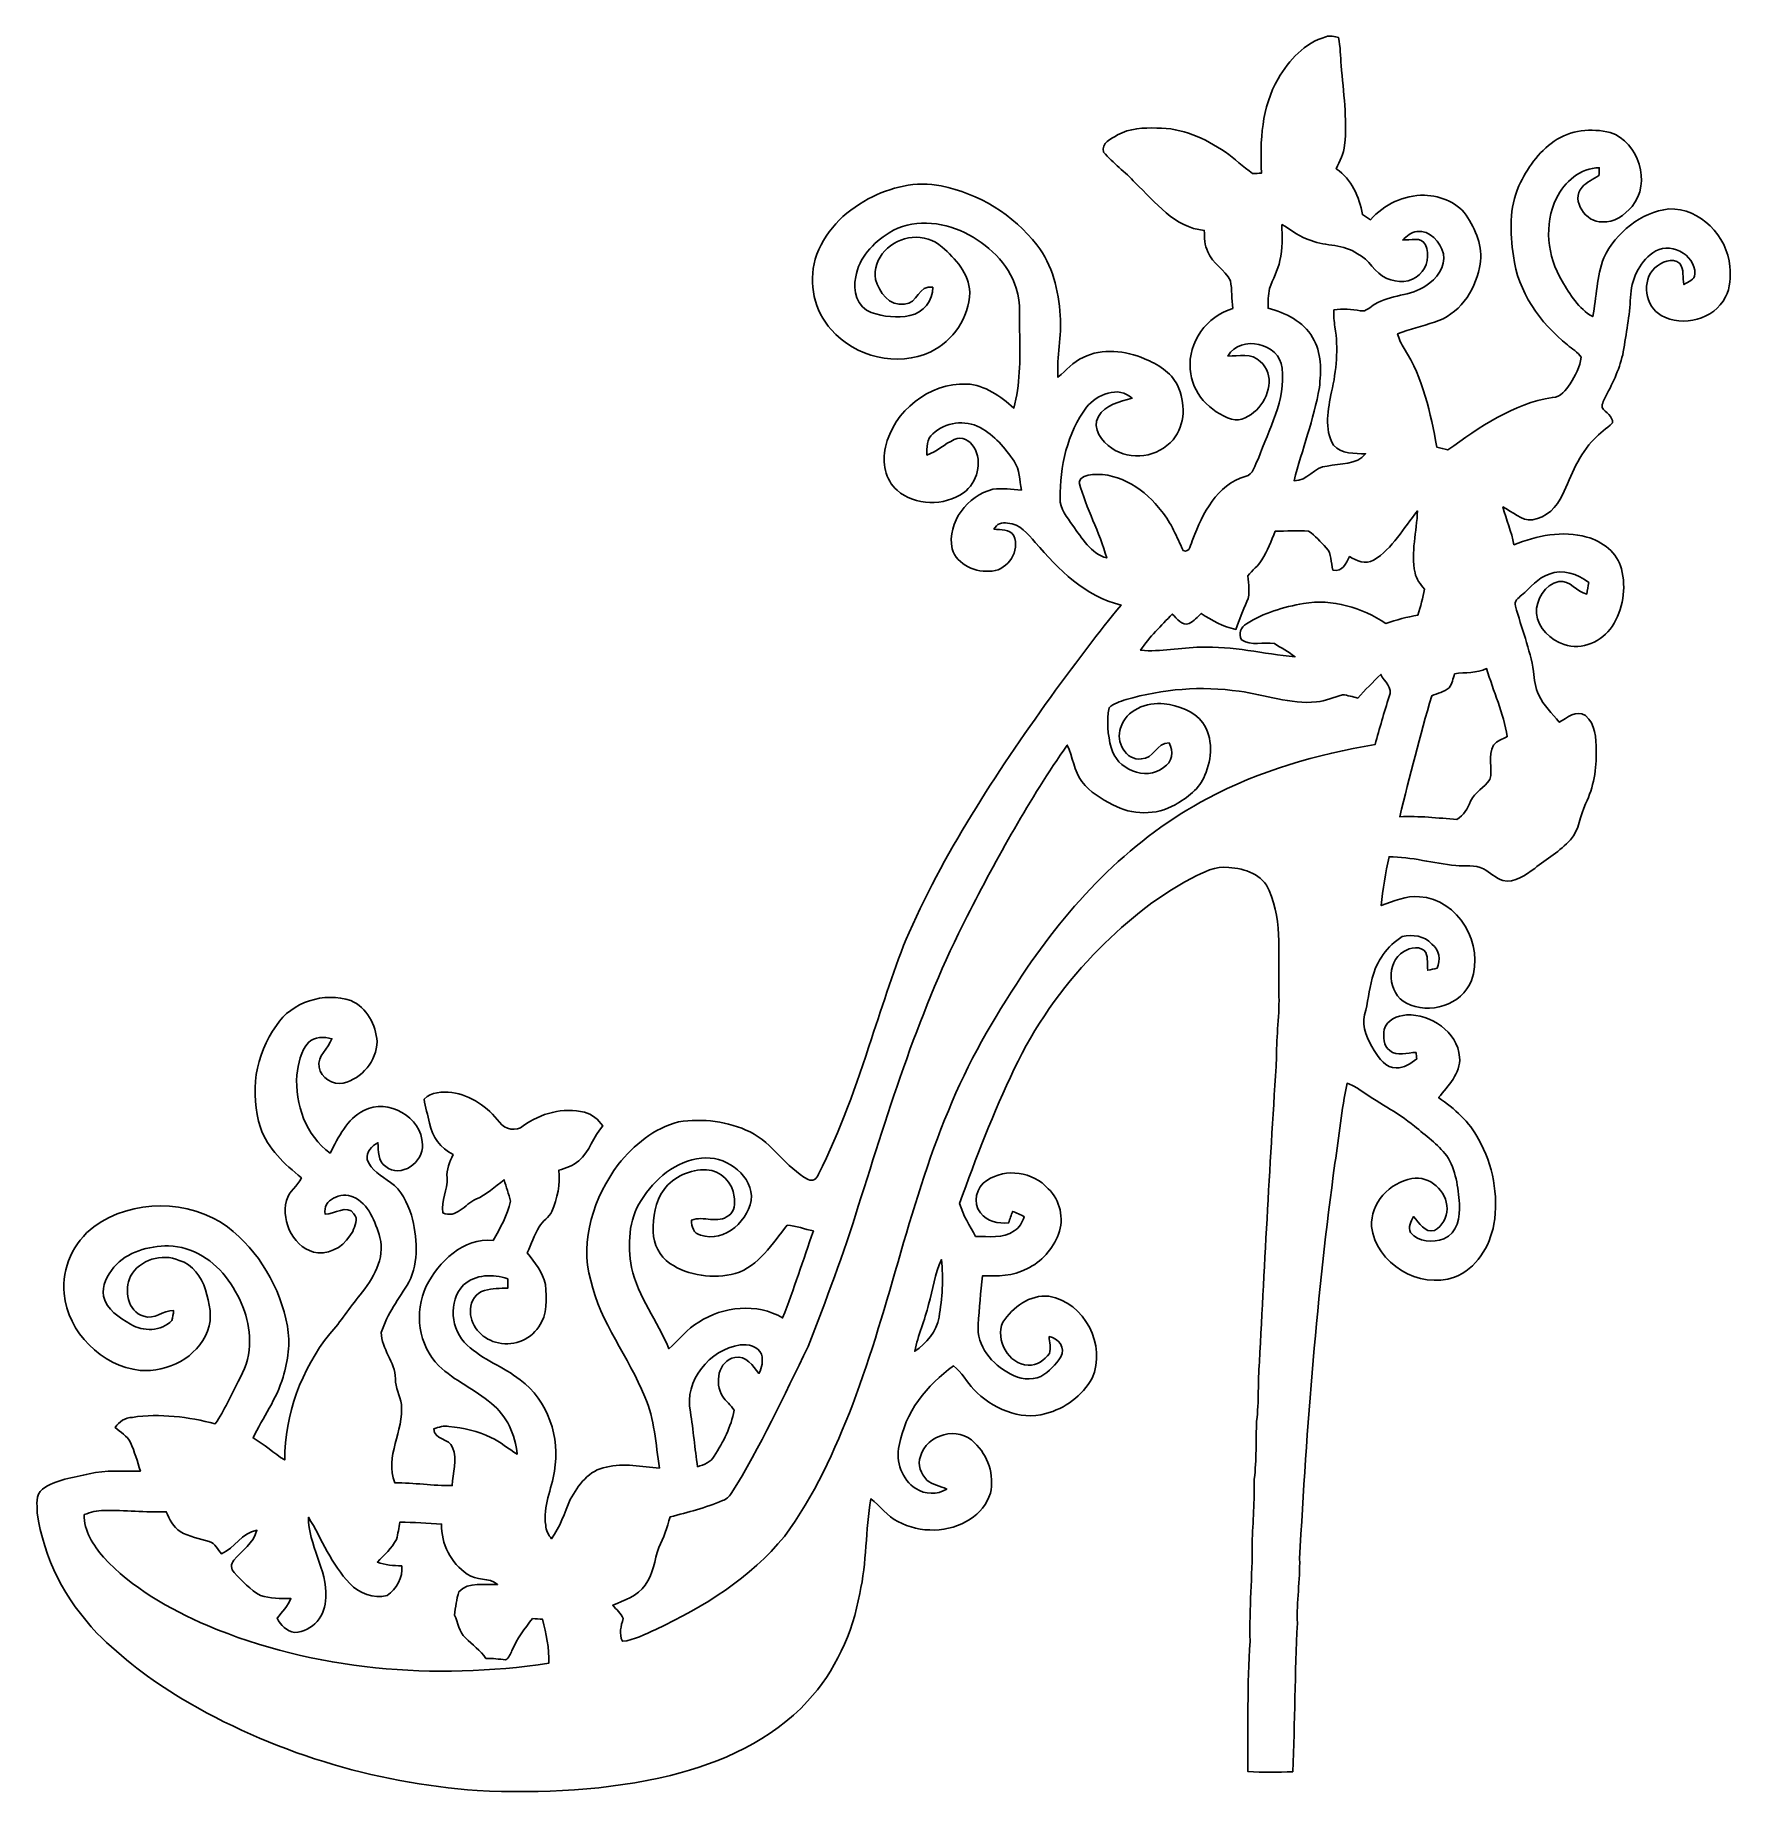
# Model space of a CAD drawing. Header units: centimetres. Extents: x -11.6 to 11.6, y -12 to 12.1.
import ezdxf

# ---------------------------------------------------------------- set-up
doc = ezdxf.new("R2010")
doc.units = ezdxf.units.CM
doc.header["$MEASUREMENT"] = 0
doc.layers.add('Camada 1', color=7, linetype='Continuous')

msp = doc.modelspace()

# ---------------------------------------------------------------- linework, layer by layer
at = {"layer": 'Camada 1', "color": 156}
for points, knots in [([(6.09177, 12.03818), (6.14927, 12.06041), (6.20923, 12.0417), (6.26604, 12.02654), (6.26604, 12.02654), (6.28755, 11.90025), (6.29391, 11.77219), (6.2992, 11.64413), (6.2992, 11.64413), (6.33165, 11.28183), (6.38527, 10.91706), (6.34787, 10.55334), (6.34787, 10.55334), (6.3373, 10.43727), (6.28261, 10.33285), (6.23288, 10.22984), (6.23288, 10.22984), (6.44418, 10.08626), (6.55109, 9.84673), (6.59058, 9.60119), (6.59058, 9.60119), (6.62834, 9.57791), (6.66608, 9.55462), (6.70453, 9.53169), (6.70453, 9.53169), (6.88833, 9.74301), (7.16173, 9.87036), (7.44254, 9.86719), (7.44254, 9.86719), (7.67362, 9.86119), (7.91316, 9.75959), (8.03875, 9.5578), (8.03875, 9.5578), (8.16151, 9.35672), (8.25534, 9.11401), (8.19467, 8.87623), (8.19467, 8.87623), (8.13469, 8.54533), (7.90857, 8.22854), (7.57836, 8.12729), (7.57836, 8.12729), (7.41079, 8.07366), (7.23935, 8.03204), (7.0746, 7.96995), (7.0746, 7.96995), (7.09117, 7.89657), (7.12152, 7.82708), (7.16455, 7.76534), (7.16455, 7.76534), (7.42385, 7.36106), (7.52651, 6.8834), (7.61011, 6.41702), (7.61011, 6.41702), (7.66056, 6.40396), (7.71102, 6.39022), (7.76181, 6.37645), (7.76181, 6.37645), (8.19679, 6.6883), (8.65575, 7.01145), (9.19692, 7.09541), (9.19692, 7.09541), (9.31157, 7.09894), (9.38142, 7.19807), (9.43926, 7.28415), (9.43926, 7.28415), (9.51018, 7.39457), (9.57367, 7.51521), (9.59167, 7.64716), (9.59167, 7.64716), (9.54546, 7.71913), (9.46502, 7.75935), (9.40328, 7.81578), (9.40328, 7.81578), (9.02475, 8.11742), (8.72172, 8.54604), (8.66034, 9.03464), (8.66034, 9.03464), (8.61659, 9.35355), (8.60107, 9.69504), (8.7369, 9.99525), (8.7369, 9.99525), (8.84273, 10.23479), (9.00465, 10.45562), (9.2209, 10.60661), (9.2209, 10.60661), (9.44138, 10.76289), (9.73208, 10.789), (9.98926, 10.72691), (9.98926, 10.72691), (10.37941, 10.59602), (10.55616, 10.03476), (10.287, 9.71479), (10.287, 9.71479), (10.18716, 9.59379), (10.04252, 9.48901), (9.87812, 9.50066), (9.87812, 9.50066), (9.65763, 9.49359), (9.44138, 9.79064), (9.60191, 9.97902), (9.60191, 9.97902), (9.66611, 10.04711), (9.75535, 10.0852), (9.83368, 10.13601), (9.83368, 10.13601), (9.83473, 10.16316), (9.83721, 10.21715), (9.83826, 10.24431), (9.83826, 10.24431), (9.58215, 10.24113), (9.35708, 10.05204), (9.25264, 9.82627), (9.25264, 9.82627), (9.07555, 9.4675), (9.12459, 9.02899), (9.32744, 8.69102), (9.32744, 8.69102), (9.43856, 8.5097), (9.55392, 8.30932), (9.7476, 8.20525), (9.7476, 8.20525), (9.8051, 8.4723), (9.79945, 8.75452), (9.89965, 9.01135), (9.89965, 9.01135), (10.07004, 9.35531), (10.40448, 9.63577), (10.79358, 9.67987), (10.79358, 9.67987), (11.22469, 9.69115), (11.59191, 9.30698), (11.62861, 8.89035), (11.62861, 8.89035), (11.63355, 8.74959), (11.64132, 8.59931), (11.56616, 8.47336), (11.56616, 8.47336), (11.41482, 8.16222), (10.98232, 8.05391), (10.68846, 8.21901), (10.68846, 8.21901), (10.46551, 8.34495), (10.41469, 8.69279), (10.5985, 8.87271), (10.5985, 8.87271), (10.68951, 8.95103), (10.83556, 9.02229), (10.94246, 8.93022), (10.94246, 8.93022), (11.0049, 8.85013), (10.97421, 8.73724), (10.99714, 8.6434), (10.99714, 8.6434), (11.05605, 8.67868), (11.14777, 8.70443), (11.14743, 8.78945), (11.14743, 8.78945), (11.16188, 9.06073), (10.7823, 9.24594), (10.57134, 9.07873), (10.57134, 9.07873), (10.37941, 8.93762), (10.27499, 8.70231), (10.26653, 8.46737), (10.26653, 8.46737), (10.25348, 8.21619), (10.20762, 7.96924), (10.16775, 7.72159), (10.16775, 7.72159), (10.12296, 7.50746), (10.03194, 7.30566), (9.92857, 7.11376), (9.92857, 7.11376), (9.90458, 7.06472), (9.87178, 7.01498), (9.87812, 6.95747), (9.87812, 6.95747), (9.92011, 6.88516), (10.03194, 6.84176), (10.01713, 6.74652), (10.01713, 6.74652), (9.94021, 6.66784), (9.84462, 6.60964), (9.77087, 6.52673), (9.77087, 6.52673), (9.55674, 6.31718), (9.45585, 6.02967), (9.33484, 5.76297), (9.33484, 5.76297), (9.26146, 5.59257), (9.11119, 5.45041), (8.92457, 5.4183), (8.92457, 5.4183), (8.76545, 5.40137), (8.65046, 5.53473), (8.51641, 5.59576), (8.51641, 5.59576), (8.56333, 5.42183), (8.63635, 5.25531), (8.6688, 5.07717), (8.6688, 5.07717), (8.98207, 5.20488), (9.33484, 5.27685), (9.66716, 5.18159), (9.66716, 5.18159), (9.88413, 5.12726), (10.08308, 4.96746), (10.14236, 4.74591), (10.14236, 4.74591), (10.21184, 4.48168), (10.16141, 4.18889), (10.0136, 3.95922), (10.0136, 3.95922), (9.87565, 3.7525), (9.59908, 3.62408), (9.35672, 3.71122), (9.35672, 3.71122), (9.17081, 3.77472), (8.999, 3.93206), (8.97607, 4.1349), (8.97607, 4.1349), (8.97042, 4.32505), (9.08719, 4.53602), (9.2858, 4.57305), (9.2858, 4.57305), (9.44068, 4.59668), (9.525, 4.42736), (9.66752, 4.40265), (9.66752, 4.40265), (9.67563, 4.45523), (9.68409, 4.50744), (9.69291, 4.55965), (9.69291, 4.55965), (9.54439, 4.67888), (9.33591, 4.74732), (9.15105, 4.67642), (9.15105, 4.67642), (8.99476, 4.62526), (8.89494, 4.48697), (8.77288, 4.38572), (8.77288, 4.38572), (8.72949, 4.34728), (8.66422, 4.3053), (8.69032, 4.23721), (8.69032, 4.23721), (8.76899, 3.93805), (8.88787, 3.64842), (8.93797, 3.34151), (8.93797, 3.34151), (8.95032, 3.23179), (8.95631, 3.11714), (9.011, 3.01766), (9.011, 3.01766), (9.07133, 2.8716), (9.19444, 2.76859), (9.28863, 2.64583), (9.28863, 2.64583), (9.39694, 2.70087), (9.52429, 2.82504), (9.64776, 2.73543), (9.64776, 2.73543), (9.78712, 2.62254), (9.79416, 2.42393), (9.79523, 2.25882), (9.79523, 2.25882), (9.80334, 2.00837), (9.75995, 1.75506), (9.65093, 1.52822), (9.65093, 1.52822), (9.57226, 1.36735), (9.56592, 1.17228), (9.44316, 1.03399), (9.44316, 1.03399), (9.29922, 0.88053), (9.11823, 0.77011), (8.95314, 0.64276), (8.95314, 0.64276), (8.82509, 0.55245), (8.68186, 0.4378), (8.51429, 0.47659), (8.51429, 0.47659), (8.41621, 0.51011), (8.34212, 0.58949), (8.25005, 0.635), (8.25005, 0.635), (8.13435, 0.70167), (7.99677, 0.66745), (7.87082, 0.68192), (7.87082, 0.68192), (7.56425, 0.71084), (7.26581, 0.80186), (6.95642, 0.80151), (6.95642, 0.80151), (6.90879, 0.58103), (6.87069, 0.35701), (6.85024, 0.13229), (6.85024, 0.13229), (7.01957, 0.18873), (7.18784, 0.27693), (7.3727, 0.25435), (7.3727, 0.25435), (7.90609, 0.22365), (8.26805, -0.40674), (8.08672, -0.89322), (8.08672, -0.89322), (7.95689, -1.22977), (7.505, -1.36913), (7.1949, -1.20332), (7.1949, -1.20332), (6.93773, -1.07667), (6.90562, -0.64311), (7.15963, -0.49705), (7.15963, -0.49705), (7.24851, -0.43885), (7.39104, -0.41134), (7.46159, -0.51223), (7.46159, -0.51223), (7.49158, -0.58844), (7.47854, -0.6738), (7.48736, -0.75423), (7.48736, -0.75423), (7.52934, -0.744), (7.57166, -0.73447), (7.614, -0.72495), (7.614, -0.72495), (7.67115, -0.611), (7.6447, -0.47308), (7.54308, -0.39404), (7.54308, -0.39404), (7.4429, -0.27763), (7.27886, -0.26), (7.13705, -0.29245), (7.13705, -0.29245), (6.93101, -0.41768), (6.78673, -0.63217), (6.72429, -0.86289), (6.72429, -0.86289), (6.68513, -1.0287), (6.66433, -1.19839), (6.62164, -1.36348), (6.62164, -1.36348), (6.57331, -1.53775), (6.66679, -1.70744), (6.75286, -1.85313), (6.75286, -1.85313), (6.82237, -1.96074), (6.90986, -2.09549), (7.0559, -2.0895), (7.0559, -2.0895), (7.16455, -2.09902), (7.25382, -2.02847), (7.33707, -1.96919), (7.33707, -1.96919), (7.3346, -1.94697), (7.32895, -1.90253), (7.32649, -1.88029), (7.32649, -1.88029), (7.2076, -1.87888), (7.0672, -1.93957), (6.9656, -1.85349), (6.9656, -1.85349), (6.87458, -1.78822), (6.87809, -1.66334), (6.88939, -1.5642), (6.88939, -1.5642), (6.92608, -1.43262), (7.07178, -1.37548), (7.19559, -1.3656), (7.19559, -1.3656), (7.53073, -1.35361), (7.89199, -1.59208), (7.92444, -1.94344), (7.92444, -1.94344), (7.9382, -2.17028), (7.76534, -2.33539), (7.63551, -2.49802), (7.63551, -2.49802), (7.85213, -2.64971), (8.0599, -2.82999), (8.18268, -3.06916), (8.18268, -3.06916), (8.38412, -3.41806), (8.4575, -3.83611), (8.39435, -4.23298), (8.39435, -4.23298), (8.33683, -4.53813), (8.15552, -4.84611), (7.85176, -4.95793), (7.85176, -4.95793), (7.3727, -5.13115), (6.77367, -4.77555), (6.71759, -4.26332), (6.71759, -4.26332), (6.69819, -3.95005), (6.96736, -3.6576), (7.26827, -3.60715), (7.26827, -3.60715), (7.51487, -3.56129), (7.74734, -3.78037), (7.75475, -4.02201), (7.75475, -4.02201), (7.75017, -4.14126), (7.68561, -4.25908), (7.58155, -4.3194), (7.58155, -4.3194), (7.4429, -4.35821), (7.3734, -4.21111), (7.29333, -4.12962), (7.29333, -4.12962), (7.25487, -4.19488), (7.21642, -4.27143), (7.25063, -4.34764), (7.25063, -4.34764), (7.35787, -4.48344), (7.55826, -4.48344), (7.70854, -4.43512), (7.70854, -4.43512), (7.89552, -4.35575), (7.93114, -4.13278), (7.92056, -3.95252), (7.92056, -3.95252), (7.90363, -3.72674), (7.87435, -3.48826), (7.747, -3.29494), (7.747, -3.29494), (7.62246, -3.13725), (7.45949, -3.01659), (7.30496, -2.89031), (7.30496, -2.89031), (7.06895, -2.69487), (6.79131, -2.56046), (6.54227, -2.38407), (6.54227, -2.38407), (6.49323, -2.34879), (6.43819, -2.32339), (6.38245, -2.30258), (6.38245, -2.30258), (6.30166, -2.66276), (6.27167, -3.03106), (6.21524, -3.39514), (6.21524, -3.39514), (5.96935, -5.1943), (5.82719, -7.0058), (5.73122, -8.81839), (5.73122, -8.81839), (5.73829, -9.11365), (5.68747, -9.40611), (5.70089, -9.70173), (5.70089, -9.70173), (5.66525, -10.37943), (5.66737, -11.05853), (5.63667, -11.73656), (5.63667, -11.73656), (5.43207, -11.74467), (5.22676, -11.74644), (5.02214, -11.73409), (5.02214, -11.73409), (5.0225, -11.13861), (5.01297, -10.54276), (5.05142, -9.94833), (5.05142, -9.94833), (5.03765, -9.50029), (5.08635, -9.05403), (5.08, -8.60602), (5.08, -8.60602), (5.09093, -8.31249), (5.11281, -8.01933), (5.10998, -7.72548), (5.10998, -7.72548), (5.14066, -7.46159), (5.13079, -7.19596), (5.14066, -6.93103), (5.14066, -6.93103), (5.17735, -6.66255), (5.15408, -6.39056), (5.18125, -6.1214), (5.18125, -6.1214), (5.25039, -4.72687), (5.32765, -3.3334), (5.41619, -1.93993), (5.41619, -1.93993), (5.40878, -1.64535), (5.45994, -1.35325), (5.44653, -1.05833), (5.44653, -1.05833), (5.43312, -0.59265), (5.50157, -0.1023), (5.31529, 0.33867), (5.31529, 0.33867), (5.22817, 0.55738), (4.9791, 0.64311), (4.76215, 0.6551), (4.76215, 0.6551), (4.5787, 0.67944), (4.41113, 0.58773), (4.25202, 0.51082), (4.25202, 0.51082), (3.74438, 0.24411), (3.302, -0.13088), (2.90335, -0.5401), (2.90335, -0.5401), (2.46556, -1.00224), (2.09196, -1.52822), (1.82068, -2.10538), (1.82068, -2.10538), (1.53423, -2.7044), (1.2908, -3.32527), (1.07102, -3.95076), (1.07102, -3.95076), (1.11478, -4.11302), (1.21462, -4.25272), (1.28939, -4.4016), (1.28939, -4.4016), (1.46649, -4.39702), (1.66616, -4.43652), (1.82033, -4.32611), (1.82033, -4.32611), (1.88982, -4.28059), (1.93075, -4.20722), (1.95686, -4.13032), (1.95686, -4.13032), (1.90324, -4.10457), (1.84996, -4.08023), (1.79563, -4.05694), (1.79563, -4.05694), (1.77799, -4.10951), (1.76035, -4.16243), (1.74166, -4.21498), (1.74166, -4.21498), (1.6016, -4.2298), (1.44497, -4.19734), (1.35854, -4.0767), (1.35854, -4.0767), (1.24001, -3.94263), (1.3021, -3.72285), (1.44497, -3.6329), (1.44497, -3.6329), (1.70461, -3.46004), (2.07997, -3.5133), (2.28528, -3.74721), (2.28528, -3.74721), (2.45075, -3.90455), (2.50296, -4.15571), (2.42746, -4.36915), (2.42746, -4.36915), (2.34526, -4.57305), (2.19499, -4.75262), (1.99214, -4.84363), (1.99214, -4.84363), (1.80657, -4.95017), (1.58855, -4.94276), (1.38253, -4.94135), (1.38253, -4.94135), (1.36207, -5.16395), (1.33772, -5.38621), (1.32537, -5.60916), (1.32537, -5.60916), (1.30174, -5.90267), (1.51659, -6.15314), (1.76213, -6.28332), (1.76213, -6.28332), (1.88806, -6.35599), (2.04998, -6.3768), (2.18546, -6.31895), (2.18546, -6.31895), (2.2934, -6.25086), (2.39041, -6.15984), (2.45709, -6.05048), (2.45709, -6.05048), (2.53505, -5.93619), (2.42005, -5.78767), (2.29834, -5.77285), (2.29834, -5.77285), (2.30011, -5.84975), (2.32587, -5.92949), (2.30222, -6.00533), (2.30222, -6.00533), (2.23414, -6.09389), (2.13147, -6.17748), (2.01224, -6.16338), (2.01224, -6.16338), (1.73637, -6.15562), (1.55645, -5.81659), (1.66229, -5.57564), (1.66229, -5.57564), (1.80199, -5.37174), (2.03234, -5.19253), (2.2934, -5.22145), (2.2934, -5.22145), (2.782, -5.29836), (3.08785, -5.89915), (2.88678, -6.344), (2.88678, -6.344), (2.75554, -6.58354), (2.51388, -6.76134), (2.25036, -6.82766), (2.25036, -6.82766), (1.89123, -6.93208), (1.51341, -6.75145), (1.264, -6.49676), (1.264, -6.49676), (1.16592, -6.3948), (1.10137, -6.26215), (0.98743, -6.17536), (0.98743, -6.17536), (0.61911, -6.43183), (0.31996, -6.81777), (0.2427, -7.26792), (0.2427, -7.26792), (0.19368, -7.48454), (0.27834, -7.73535), (0.46989, -7.85671), (0.46989, -7.85671), (0.59796, -7.93855), (0.76482, -7.94456), (0.895, -7.86236), (0.895, -7.86236), (0.80539, -7.81897), (0.69814, -7.80732), (0.62301, -7.73888), (0.62301, -7.73888), (0.54256, -7.65562), (0.48541, -7.53004), (0.53374, -7.4161), (0.53374, -7.4161), (0.61312, -7.11305), (1.06221, -6.99028), (1.27458, -7.2277), (1.27458, -7.2277), (1.4619, -7.40056), (1.54763, -7.6715), (1.49401, -7.92056), (1.49401, -7.92056), (1.44356, -8.06414), (1.34972, -8.19784), (1.21425, -8.27298), (1.21425, -8.27298), (0.92533, -8.46807), (0.52987, -8.46878), (0.22506, -8.30826), (0.22506, -8.30826), (0.07654, -8.2363), (-0.01517, -8.0913), (-0.1471, -7.99677), (-0.1471, -7.99677), (-0.21836, -8.4268), (-0.20284, -8.86707), (-0.29739, -9.29357), (-0.29739, -9.29357), (-0.39582, -9.83826), (-0.63605, -10.36179), (-1.01282, -10.77029), (-1.01282, -10.77029), (-1.50495, -11.30618), (-2.19428, -11.61308), (-2.88995, -11.78594), (-2.88995, -11.78594), (-3.75532, -11.99373), (-4.65349, -12.03888), (-5.53966, -11.99303), (-5.53966, -11.99303), (-6.96595, -11.89143), (-8.37247, -11.46245), (-9.60119, -10.72868), (-9.60119, -10.72868), (-10.01676, -10.47537), (-10.41118, -10.18292), (-10.75266, -9.83543), (-10.75266, -9.83543), (-11.18235, -9.3853), (-11.48926, -8.80709), (-11.5704, -8.18656), (-11.5704, -8.18656), (-11.57358, -8.07895), (-11.60004, -7.94103), (-11.50161, -7.86589), (-11.50161, -7.86589), (-11.31675, -7.72688), (-11.07686, -7.70924), (-10.8592, -7.65422), (-10.8592, -7.65422), (-10.62955, -7.59566), (-10.39142, -7.62811), (-10.15717, -7.61683), (-10.15717, -7.61683), (-10.1981, -7.48417), (-10.23619, -7.35012), (-10.29511, -7.22417), (-10.29511, -7.22417), (-10.33815, -7.1321), (-10.43269, -7.08306), (-10.50395, -7.01674), (-10.50395, -7.01674), (-10.44963, -6.93561), (-10.36496, -6.88586), (-10.26724, -6.87987), (-10.26724, -6.87987), (-9.888, -6.82308), (-9.5003, -6.87458), (-9.13095, -6.96841), (-9.13095, -6.96841), (-9.00324, -6.78744), (-8.92069, -6.58106), (-8.81591, -6.38703), (-8.81591, -6.38703), (-8.73478, -6.23429), (-8.65893, -6.06989), (-8.66316, -5.89314), (-8.66316, -5.89314), (-8.64411, -5.57213), (-8.77005, -5.25885), (-8.95279, -5.00062), (-8.95279, -5.00062), (-9.13941, -4.73569), (-9.44174, -4.53777), (-9.77229, -4.53036), (-9.77229, -4.53036), (-10.04464, -4.53178), (-10.34027, -4.60728), (-10.52265, -4.82318), (-10.52265, -4.82318), (-10.60979, -4.93465), (-10.68881, -5.07434), (-10.66411, -5.22111), (-10.66411, -5.22111), (-10.61896, -5.40561), (-10.4468, -5.5111), (-10.29476, -5.6028), (-10.29476, -5.6028), (-10.12189, -5.709), (-9.87213, -5.70335), (-9.72572, -5.55308), (-9.72572, -5.55308), (-9.71409, -5.50862), (-9.70632, -5.46347), (-9.70244, -5.41796), (-9.70244, -5.41796), (-9.84673, -5.41019), (-9.96773, -5.54884), (-10.11272, -5.49485), (-10.11272, -5.49485), (-10.33815, -5.43031), (-10.37872, -5.13291), (-10.2937, -4.94629), (-10.2937, -4.94629), (-10.16811, -4.7191), (-9.86084, -4.62633), (-9.62589, -4.72897), (-9.62589, -4.72897), (-9.44244, -4.78472), (-9.31897, -4.95477), (-9.26535, -5.13221), (-9.26535, -5.13221), (-9.21278, -5.31388), (-9.16304, -5.5139), (-9.23678, -5.6977), (-9.23678, -5.6977), (-9.37542, -6.06036), (-9.78464, -6.26392), (-10.15964, -6.23675), (-10.15964, -6.23675), (-10.69305, -6.17714), (-11.1513, -5.71712), (-11.20316, -5.18195), (-11.20316, -5.18195), (-11.23844, -4.8341), (-11.07545, -4.47569), (-10.795, -4.26861), (-10.795, -4.26861), (-10.26936, -3.88338), (-9.48901, -3.88796), (-8.96302, -4.27002), (-8.96302, -4.27002), (-8.53263, -4.60021), (-8.24018, -5.09869), (-8.14317, -5.63104), (-8.14317, -5.63104), (-8.10189, -5.86422), (-8.13258, -6.10446), (-8.20314, -6.32882), (-8.20314, -6.32882), (-8.28992, -6.62939), (-8.47937, -6.8834), (-8.61306, -7.1628), (-8.61306, -7.1628), (-8.45678, -7.24605), (-8.33049, -7.3727), (-8.17986, -7.46407), (-8.17986, -7.46407), (-8.17703, -6.84035), (-7.95337, -6.22123), (-7.56214, -5.73651), (-7.56214, -5.73651), (-7.41045, -5.56823), (-7.29085, -5.37491), (-7.14516, -5.20206), (-7.14516, -5.20206), (-6.97194, -4.98193), (-6.79803, -4.70605), (-6.87422, -4.41395), (-6.87422, -4.41395), (-6.94124, -4.20263), (-7.02415, -3.95323), (-7.24464, -3.85797), (-7.24464, -3.85797), (-7.40127, -3.78812), (-7.66655, -3.89607), (-7.62528, -4.09434), (-7.62528, -4.09434), (-7.49687, -4.09857), (-7.32649, -3.95534), (-7.23123, -4.09081), (-7.23123, -4.09081), (-7.16597, -4.16172), (-7.21713, -4.25662), (-7.24817, -4.33105), (-7.24817, -4.33105), (-7.33495, -4.50497), (-7.5251, -4.6429), (-7.72512, -4.62738), (-7.72512, -4.62738), (-8.04509, -4.58152), (-8.23453, -4.20582), (-8.1548, -3.90913), (-8.1548, -3.90913), (-8.12306, -3.78319), (-8.0017, -3.71264), (-7.94985, -3.59867), (-7.94985, -3.59867), (-8.18056, -3.40995), (-8.41445, -3.19933), (-8.51076, -2.90724), (-8.51076, -2.90724), (-8.66387, -2.44474), (-8.58449, -1.9057), (-8.29416, -1.51236), (-8.29416, -1.51236), (-8.0846, -1.18356), (-7.63763, -1.04705), (-7.27392, -1.1691), (-7.27392, -1.1691), (-7.0545, -1.2633), (-6.92925, -1.50142), (-6.91303, -1.73143), (-6.91303, -1.73143), (-6.91938, -1.99495), (-7.12082, -2.23908), (-7.37658, -2.30046), (-7.37658, -2.30046), (-7.51874, -2.32867), (-7.68631, -2.22849), (-7.70748, -2.08209), (-7.70748, -2.08209), (-7.73747, -1.92369), (-7.58155, -1.82703), (-7.53215, -1.69157), (-7.53215, -1.69157), (-7.63905, -1.66229), (-7.76922, -1.65981), (-7.85388, -1.74271), (-7.85388, -1.74271), (-7.9629, -1.86372), (-7.99394, -2.032), (-8.01263, -2.18863), (-8.01263, -2.18863), (-8.04262, -2.58762), (-7.88846, -3.01907), (-7.55826, -3.25931), (-7.55826, -3.25931), (-7.43902, -3.04165), (-7.32966, -2.79118), (-7.09541, -2.6737), (-7.09541, -2.6737), (-6.76346, -2.50401), (-6.30307, -2.76224), (-6.29214, -3.14006), (-6.29214, -3.14006), (-6.27062, -3.3849), (-6.58988, -3.61032), (-6.79555, -3.44275), (-6.79555, -3.44275), (-6.90527, -3.37078), (-6.89363, -3.23108), (-6.90316, -3.1175), (-6.90316, -3.1175), (-6.98816, -3.15877), (-7.06649, -3.24309), (-7.04919, -3.34468), (-7.04919, -3.34468), (-7.00298, -3.49673), (-6.84847, -3.57116), (-6.73064, -3.66112), (-6.73064, -3.66112), (-6.57718, -3.76307), (-6.49993, -3.94053), (-6.44384, -4.10915), (-6.44384, -4.10915), (-6.36235, -4.4076), (-6.33482, -4.7438), (-6.477, -5.02884), (-6.477, -5.02884), (-6.61563, -5.25039), (-6.77579, -5.46488), (-6.85694, -5.71641), (-6.85694, -5.71641), (-6.85658, -5.94395), (-6.66362, -6.12104), (-6.66184, -6.35), (-6.66184, -6.35), (-6.66467, -6.47312), (-6.60118, -6.58247), (-6.58071, -6.70172), (-6.58071, -6.70172), (-6.54156, -7.06683), (-6.81496, -7.41469), (-6.67137, -7.77628), (-6.67137, -7.77628), (-6.4082, -7.77699), (-6.1468, -7.8179), (-5.88398, -7.81473), (-5.88398, -7.81473), (-5.87833, -7.64151), (-5.80424, -7.4609), (-5.87798, -7.29333), (-5.87798, -7.29333), (-5.92067, -7.16068), (-6.13657, -7.19525), (-6.13375, -7.03686), (-6.13375, -7.03686), (-6.06743, -7.01533), (-5.99934, -6.98782), (-5.92807, -7.00334), (-5.92807, -7.00334), (-5.73122, -7.02839), (-5.53261, -7.0672), (-5.35235, -7.15398), (-5.35235, -7.15398), (-5.22286, -7.21501), (-5.11527, -7.31166), (-4.99215, -7.38433), (-4.99215, -7.38433), (-5.01755, -7.11975), (-5.13679, -6.85658), (-5.34634, -6.68796), (-5.34634, -6.68796), (-5.57318, -6.49781), (-5.85187, -6.37857), (-6.06707, -6.17361), (-6.06707, -6.17361), (-6.34683, -5.89314), (-6.40927, -5.43701), (-6.24028, -5.08316), (-6.24028, -5.08316), (-6.06812, -4.7431), (-5.73298, -4.41924), (-5.32448, -4.45487), (-5.32448, -4.45487), (-5.22498, -4.2859), (-5.12585, -4.11091), (-5.08706, -3.91653), (-5.08706, -3.91653), (-5.10821, -3.8174), (-5.14385, -3.7218), (-5.17207, -3.62479), (-5.17207, -3.62479), (-5.30048, -3.71544), (-5.4116, -3.8301), (-5.55871, -3.8922), (-5.55871, -3.8922), (-5.71041, -3.95676), (-5.82894, -4.16665), (-6.0131, -4.07528), (-6.0131, -4.07528), (-6.04343, -3.91054), (-5.93936, -3.76237), (-5.95488, -3.59833), (-5.95488, -3.59833), (-5.96229, -3.48509), (-5.91784, -3.3796), (-5.87233, -3.27942), (-5.87233, -3.27942), (-6.03919, -3.19298), (-6.16232, -3.03494), (-6.19583, -2.84902), (-6.19583, -2.84902), (-6.211, -2.73685), (-6.26251, -2.63136), (-6.26745, -2.51848), (-6.26745, -2.51848), (-6.17149, -2.41828), (-6.01839, -2.41511), (-5.88926, -2.42746), (-5.88926, -2.42746), (-5.62785, -2.46768), (-5.39679, -2.63065), (-5.23521, -2.83562), (-5.23521, -2.83562), (-5.16678, -2.93687), (-5.0045, -2.96898), (-4.91031, -2.88466), (-4.91031, -2.88466), (-4.67184, -2.71356), (-4.36209, -2.62748), (-4.07282, -2.69945), (-4.07282, -2.69945), (-3.96699, -2.72555), (-3.88126, -2.79788), (-3.82128, -2.88712), (-3.82128, -2.88712), (-3.9504, -3.03354), (-3.99803, -3.23708), (-4.15042, -3.36479), (-4.15042, -3.36479), (-4.22485, -3.43534), (-4.32611, -3.46463), (-4.42241, -3.49179), (-4.42241, -3.49179), (-4.39773, -3.68547), (-4.44253, -3.87914), (-4.51626, -4.05765), (-4.51626, -4.05765), (-4.55682, -4.14231), (-4.64714, -4.18818), (-4.69299, -4.26966), (-4.69299, -4.26966), (-4.75791, -4.38291), (-4.80201, -4.50639), (-4.85493, -4.62526), (-4.85493, -4.62526), (-4.75014, -4.75473), (-4.64431, -4.89303), (-4.6055, -5.05848), (-4.6055, -5.05848), (-4.58964, -5.25392), (-4.57588, -5.47193), (-4.69723, -5.6395), (-4.69723, -5.6395), (-4.8207, -5.82894), (-5.07364, -5.91784), (-5.28849, -5.84941), (-5.28849, -5.84941), (-5.48781, -5.80036), (-5.64797, -5.60775), (-5.63386, -5.39855), (-5.63386, -5.39855), (-5.63562, -5.28214), (-5.55237, -5.16924), (-5.43947, -5.13961), (-5.43947, -5.13961), (-5.33505, -5.1121), (-5.22676, -5.1114), (-5.11951, -5.10962), (-5.11951, -5.10962), (-5.12092, -5.06694), (-5.12234, -5.02462), (-5.12375, -4.98228), (-5.12375, -4.98228), (-5.322, -4.91348), (-5.56718, -4.91771), (-5.72947, -5.06482), (-5.72947, -5.06482), (-5.94289, -5.29061), (-5.90479, -5.68678), (-5.67901, -5.89068), (-5.67901, -5.89068), (-5.46629, -6.09035), (-5.18159, -6.18559), (-4.95406, -6.36551), (-4.95406, -6.36551), (-4.57412, -6.64632), (-4.39632, -7.15715), (-4.48415, -7.61646), (-4.48415, -7.61646), (-4.51626, -7.86448), (-4.64538, -8.10153), (-4.60269, -8.3573), (-4.60269, -8.3573), (-4.60021, -8.42822), (-4.56564, -8.49029), (-4.52225, -8.54463), (-4.52225, -8.54463), (-4.40443, -8.38164), (-4.34693, -8.18797), (-4.26507, -8.007), (-4.26507, -8.007), (-4.15854, -7.8112), (-4.00897, -7.59882), (-3.77155, -7.5632), (-3.77155, -7.5632), (-3.53094, -7.50252), (-3.28612, -7.5558), (-3.04446, -7.57414), (-3.04446, -7.57414), (-3.09245, -7.24534), (-3.11009, -6.90527), (-3.2452, -6.59729), (-3.2452, -6.59729), (-3.4618, -6.05155), (-3.85375, -5.58341), (-3.98604, -5.00308), (-3.98604, -5.00308), (-4.14019, -4.45028), (-3.93841, -3.86115), (-3.60785, -3.41347), (-3.60785, -3.41347), (-3.39302, -3.14995), (-3.11608, -2.91606), (-2.78024, -2.83104), (-2.78024, -2.83104), (-2.45075, -2.77988), (-2.10185, -2.82327), (-1.80057, -2.96898), (-1.80057, -2.96898), (-1.48519, -3.12137), (-1.31409, -3.45722), (-1.00682, -3.62055), (-1.00682, -3.62055), (-0.94684, -3.65266), (-0.88089, -3.6089), (-0.86254, -3.54858), (-0.86254, -3.54858), (-0.56797, -2.9531), (-0.33901, -2.32692), (-0.13864, -1.69403), (-0.13864, -1.69403), (0.02962, -1.20685), (0.1718, -0.71013), (0.37782, -0.23671), (0.37782, -0.23671), (0.90557, 0.94896), (1.62806, 2.03446), (2.38653, 3.08327), (2.38653, 3.08327), (2.68005, 3.47698), (2.96969, 3.87385), (3.28329, 4.25167), (3.28329, 4.25167), (2.79223, 4.36633), (2.4278, 4.74132), (2.10855, 5.10821), (2.10855, 5.10821), (2.00483, 5.22252), (1.89934, 5.37316), (1.72755, 5.37174), (1.72755, 5.37174), (1.65169, 5.39326), (1.57726, 5.36151), (1.54164, 5.29132), (1.54164, 5.29132), (1.63512, 5.27685), (1.75612, 5.29802), (1.81292, 5.20171), (1.81292, 5.20171), (1.90217, 4.99745), (1.73743, 4.7385), (1.51765, 4.71699), (1.51765, 4.71699), (1.30033, 4.69087), (1.03399, 4.79602), (0.96767, 5.0225), (0.96767, 5.0225), (0.8957, 5.38656), (1.17968, 5.74815), (1.52505, 5.8374), (1.52505, 5.8374), (1.65559, 5.85435), (1.78717, 5.83988), (1.91735, 5.82682), (1.91735, 5.82682), (1.8923, 5.96018), (1.89723, 6.10588), (1.8168, 6.22194), (1.8168, 6.22194), (1.69438, 6.40396), (1.54622, 6.57823), (1.35078, 6.68406), (1.35078, 6.68406), (1.14511, 6.79662), (0.87417, 6.75462), (0.70238, 6.59906), (0.70238, 6.59906), (0.62301, 6.52392), (0.61595, 6.40856), (0.6223, 6.30624), (0.6223, 6.30624), (0.75988, 6.35458), (0.8643, 6.46253), (0.99835, 6.51756), (0.99835, 6.51756), (1.09607, 6.57014), (1.21603, 6.50487), (1.26683, 6.41631), (1.26683, 6.41631), (1.38888, 6.21135), (1.31514, 5.92559), (1.1243, 5.78908), (1.1243, 5.78908), (0.8576, 5.60492), (0.46284, 5.60987), (0.21412, 5.82365), (0.21412, 5.82365), (0.04938, 5.9683), (0.00952, 6.20642), (0.05537, 6.41278), (0.05537, 6.41278), (0.16333, 6.91232), (0.65617, 7.2958), (1.16628, 7.28027), (1.16628, 7.28027), (1.42098, 7.26615), (1.62984, 7.112), (1.81434, 6.95006), (1.81434, 6.95006), (1.90112, 7.27075), (1.8983, 7.60764), (1.89512, 7.9375), (1.89512, 7.9375), (1.87995, 8.15586), (1.9184, 8.38129), (1.84679, 8.59296), (1.84679, 8.59296), (1.74025, 8.93797), (1.45204, 9.19691), (1.13841, 9.35707), (1.13841, 9.35707), (0.81915, 9.50877), (0.4131, 9.55004), (0.10442, 9.35177), (0.10442, 9.35177), (-0.11324, 9.21596), (-0.3108, 9.01064), (-0.35243, 8.74818), (-0.35243, 8.74818), (-0.39933, 8.56615), (-0.33548, 8.32484), (-0.14005, 8.26064), (-0.14005, 8.26064), (0.02892, 8.20561), (0.21483, 8.17703), (0.39017, 8.21689), (0.39017, 8.21689), (0.56761, 8.25358), (0.71225, 8.42362), (0.70167, 8.60707), (0.70167, 8.60707), (0.51257, 8.65011), (0.49283, 8.37459), (0.31326, 8.37423), (0.31326, 8.37423), (0.11077, 8.34213), (-0.03352, 8.54004), (-0.08183, 8.7129), (-0.08183, 8.7129), (-0.13475, 9.00747), (0.14111, 9.26923), (0.42157, 9.28793), (0.42157, 9.28793), (0.56832, 9.30416), (0.72107, 9.25723), (0.83043, 9.1574), (0.83043, 9.1574), (1.01564, 8.99653), (1.19839, 8.79228), (1.21143, 8.53474), (1.21143, 8.53474), (1.20085, 8.19255), (0.98178, 7.87118), (0.67522, 7.72337), (0.67522, 7.72337), (0.22014, 7.505), (-0.36125, 7.64857), (-0.68791, 8.02534), (-0.68791, 8.02534), (-0.92604, 8.27933), (-1.00083, 8.65928), (-0.90735, 8.99054), (-0.90735, 8.99054), (-0.79903, 9.35389), (-0.51118, 9.64035), (-0.18274, 9.81604), (-0.18274, 9.81604), (0.12064, 9.97549), (0.47659, 10.07004), (0.81808, 9.99419), (0.81808, 9.99419), (1.33139, 9.89188), (1.80974, 9.59943), (2.13042, 9.18527), (2.13042, 9.18527), (2.34738, 8.91222), (2.42429, 8.5598), (2.44968, 8.21901), (2.44968, 8.21901), (2.4719, 7.93679), (2.39818, 7.65562), (2.41828, 7.37376), (2.41828, 7.37376), (2.534, 7.46337), (2.62502, 7.58684), (2.76401, 7.64363), (2.76401, 7.64363), (3.02823, 7.77592), (3.34044, 7.73782), (3.60539, 7.6274), (3.60539, 7.6274), (3.78459, 7.55261), (3.96768, 7.44502), (4.05518, 7.26334), (4.05518, 7.26334), (4.16736, 7.02875), (4.16984, 6.72287), (3.99625, 6.5165), (3.99625, 6.5165), (3.79589, 6.27803), (3.41207, 6.21911), (3.15524, 6.4015), (3.15524, 6.4015), (3.0219, 6.49004), (2.88113, 6.67137), (2.97215, 6.834), (2.97215, 6.834), (3.06563, 6.99735), (3.26672, 7.03967), (3.43429, 7.08554), (3.43429, 7.08554), (3.24979, 7.26334), (2.94993, 7.13634), (2.81057, 6.961), (2.81057, 6.961), (2.54282, 6.60681), (2.44792, 6.14927), (2.44722, 5.71253), (2.44722, 5.71253), (2.44086, 5.56718), (2.5474, 5.45429), (2.62183, 5.34), (2.62183, 5.34), (2.74884, 5.1689), (2.86807, 4.95793), (3.08715, 4.8962), (3.08715, 4.8962), (2.98767, 5.24898), (2.8074, 5.57459), (2.71039, 5.92878), (2.71039, 5.92878), (2.72026, 6.01732), (2.81939, 6.02896), (2.89031, 6.03956), (2.89031, 6.03956), (3.2706, 6.06882), (3.62055, 5.82682), (3.8414, 5.53437), (3.8414, 5.53437), (3.97298, 5.37703), (4.04566, 5.18337), (4.13315, 5.00062), (4.13315, 5.00062), (4.23262, 4.9544), (4.23545, 5.09447), (4.26931, 5.15479), (4.26931, 5.15479), (4.4009, 5.50262), (4.59598, 5.90337), (4.98474, 6.01132), (4.98474, 6.01132), (5.10046, 6.03566), (5.11703, 6.17185), (5.16536, 6.26109), (5.16536, 6.26109), (5.30965, 6.65973), (5.5446, 7.05838), (5.49027, 7.49723), (5.49027, 7.49723), (5.46135, 7.84119), (4.92125, 7.96607), (4.74768, 7.66375), (4.74768, 7.66375), (4.89725, 7.65986), (5.07188, 7.70854), (5.19182, 7.5893), (5.19182, 7.5893), (5.39855, 7.41574), (5.31354, 7.09048), (5.14103, 6.92396), (5.14103, 6.92396), (5.05037, 6.84176), (4.92653, 6.75852), (4.79848, 6.79908), (4.79848, 6.79908), (4.50249, 6.89363), (4.24885, 7.16104), (4.23298, 7.48135), (4.23298, 7.48135), (4.19559, 7.85354), (4.46263, 8.20949), (4.81471, 8.31638), (4.81471, 8.31638), (4.79743, 8.44268), (4.80589, 8.57108), (4.7826, 8.69632), (4.7826, 8.69632), (4.70712, 8.84872), (4.53848, 8.93233), (4.4725, 9.09143), (4.4725, 9.09143), (4.4256, 9.1821), (4.4277, 9.28546), (4.42489, 9.38459), (4.42489, 9.38459), (4.01567, 9.42269), (3.7532, 9.77547), (3.47732, 10.03864), (3.47732, 10.03864), (3.34081, 10.18716), (3.17394, 10.30427), (3.04482, 10.45915), (3.04482, 10.45915), (3.01201, 10.58439), (3.14783, 10.64294), (3.23603, 10.6934), (3.23603, 10.6934), (3.40006, 10.78547), (3.59197, 10.79287), (3.77577, 10.7883), (3.77577, 10.7883), (4.11444, 10.79287), (4.43511, 10.64577), (4.7117, 10.46056), (4.7117, 10.46056), (4.84575, 10.37378), (4.95265, 10.25207), (5.08669, 10.16564), (5.08669, 10.16564), (5.12762, 10.16528), (5.16854, 10.1674), (5.20946, 10.17164), (5.20946, 10.17164), (5.18548, 10.61085), (5.21088, 11.07369), (5.4363, 11.46351), (5.4363, 11.46351), (5.5827, 11.71786), (5.80073, 11.95634), (6.09177, 12.03818)], [0, 0, 0, 0, 0.00276243, 0.00276243, 0.00276243, 0.00276243, 0.00552486, 0.00552486, 0.00552486, 0.00552486, 0.00828729, 0.00828729, 0.00828729, 0.00828729, 0.01104972, 0.01104972, 0.01104972, 0.01104972, 0.01381215, 0.01381215, 0.01381215, 0.01381215, 0.01657459, 0.01657459, 0.01657459, 0.01657459, 0.01933702, 0.01933702, 0.01933702, 0.01933702, 0.02209945, 0.02209945, 0.02209945, 0.02209945, 0.02486188, 0.02486188, 0.02486188, 0.02486188, 0.02762431, 0.02762431, 0.02762431, 0.02762431, 0.03038674, 0.03038674, 0.03038674, 0.03038674, 0.03314917, 0.03314917, 0.03314917, 0.03314917, 0.0359116, 0.0359116, 0.0359116, 0.0359116, 0.03867403, 0.03867403, 0.03867403, 0.03867403, 0.04143646, 0.04143646, 0.04143646, 0.04143646, 0.0441989, 0.0441989, 0.0441989, 0.0441989, 0.04696133, 0.04696133, 0.04696133, 0.04696133, 0.04972376, 0.04972376, 0.04972376, 0.04972376, 0.05248619, 0.05248619, 0.05248619, 0.05248619, 0.05524862, 0.05524862, 0.05524862, 0.05524862, 0.05801105, 0.05801105, 0.05801105, 0.05801105, 0.06077348, 0.06077348, 0.06077348, 0.06077348, 0.06353591, 0.06353591, 0.06353591, 0.06353591, 0.06629834, 0.06629834, 0.06629834, 0.06629834, 0.06906077, 0.06906077, 0.06906077, 0.06906077, 0.0718232, 0.0718232, 0.0718232, 0.0718232, 0.07458564, 0.07458564, 0.07458564, 0.07458564, 0.07734807, 0.07734807, 0.07734807, 0.07734807, 0.0801105, 0.0801105, 0.0801105, 0.0801105, 0.08287293, 0.08287293, 0.08287293, 0.08287293, 0.08563536, 0.08563536, 0.08563536, 0.08563536, 0.08839779, 0.08839779, 0.08839779, 0.08839779, 0.09116022, 0.09116022, 0.09116022, 0.09116022, 0.09392265, 0.09392265, 0.09392265, 0.09392265, 0.09668508, 0.09668508, 0.09668508, 0.09668508, 0.09944751, 0.09944751, 0.09944751, 0.09944751, 0.10220994, 0.10220994, 0.10220994, 0.10220994, 0.10497238, 0.10497238, 0.10497238, 0.10497238, 0.10773481, 0.10773481, 0.10773481, 0.10773481, 0.11049724, 0.11049724, 0.11049724, 0.11049724, 0.11325967, 0.11325967, 0.11325967, 0.11325967, 0.1160221, 0.1160221, 0.1160221, 0.1160221, 0.11878453, 0.11878453, 0.11878453, 0.11878453, 0.12154696, 0.12154696, 0.12154696, 0.12154696, 0.12430939, 0.12430939, 0.12430939, 0.12430939, 0.12707182, 0.12707182, 0.12707182, 0.12707182, 0.12983425, 0.12983425, 0.12983425, 0.12983425, 0.13259669, 0.13259669, 0.13259669, 0.13259669, 0.13535912, 0.13535912, 0.13535912, 0.13535912, 0.13812155, 0.13812155, 0.13812155, 0.13812155, 0.14088398, 0.14088398, 0.14088398, 0.14088398, 0.14364641, 0.14364641, 0.14364641, 0.14364641, 0.14640884, 0.14640884, 0.14640884, 0.14640884, 0.14917127, 0.14917127, 0.14917127, 0.14917127, 0.1519337, 0.1519337, 0.1519337, 0.1519337, 0.15469613, 0.15469613, 0.15469613, 0.15469613, 0.15745856, 0.15745856, 0.15745856, 0.15745856, 0.16022099, 0.16022099, 0.16022099, 0.16022099, 0.16298343, 0.16298343, 0.16298343, 0.16298343, 0.16574586, 0.16574586, 0.16574586, 0.16574586, 0.16850829, 0.16850829, 0.16850829, 0.16850829, 0.17127072, 0.17127072, 0.17127072, 0.17127072, 0.17403315, 0.17403315, 0.17403315, 0.17403315, 0.17679558, 0.17679558, 0.17679558, 0.17679558, 0.17955801, 0.17955801, 0.17955801, 0.17955801, 0.18232044, 0.18232044, 0.18232044, 0.18232044, 0.18508287, 0.18508287, 0.18508287, 0.18508287, 0.1878453, 0.1878453, 0.1878453, 0.1878453, 0.19060773, 0.19060773, 0.19060773, 0.19060773, 0.19337017, 0.19337017, 0.19337017, 0.19337017, 0.1961326, 0.1961326, 0.1961326, 0.1961326, 0.19889503, 0.19889503, 0.19889503, 0.19889503, 0.20165746, 0.20165746, 0.20165746, 0.20165746, 0.20441989, 0.20441989, 0.20441989, 0.20441989, 0.20718232, 0.20718232, 0.20718232, 0.20718232, 0.20994475, 0.20994475, 0.20994475, 0.20994475, 0.21270718, 0.21270718, 0.21270718, 0.21270718, 0.21546961, 0.21546961, 0.21546961, 0.21546961, 0.21823204, 0.21823204, 0.21823204, 0.21823204, 0.22099448, 0.22099448, 0.22099448, 0.22099448, 0.22375691, 0.22375691, 0.22375691, 0.22375691, 0.22651934, 0.22651934, 0.22651934, 0.22651934, 0.22928177, 0.22928177, 0.22928177, 0.22928177, 0.2320442, 0.2320442, 0.2320442, 0.2320442, 0.23480663, 0.23480663, 0.23480663, 0.23480663, 0.23756906, 0.23756906, 0.23756906, 0.23756906, 0.24033149, 0.24033149, 0.24033149, 0.24033149, 0.24309392, 0.24309392, 0.24309392, 0.24309392, 0.24585635, 0.24585635, 0.24585635, 0.24585635, 0.24861878, 0.24861878, 0.24861878, 0.24861878, 0.25138122, 0.25138122, 0.25138122, 0.25138122, 0.25414365, 0.25414365, 0.25414365, 0.25414365, 0.25690608, 0.25690608, 0.25690608, 0.25690608, 0.25966851, 0.25966851, 0.25966851, 0.25966851, 0.26243094, 0.26243094, 0.26243094, 0.26243094, 0.26519337, 0.26519337, 0.26519337, 0.26519337, 0.2679558, 0.2679558, 0.2679558, 0.2679558, 0.27071823, 0.27071823, 0.27071823, 0.27071823, 0.27348066, 0.27348066, 0.27348066, 0.27348066, 0.27624309, 0.27624309, 0.27624309, 0.27624309, 0.27900552, 0.27900552, 0.27900552, 0.27900552, 0.28176796, 0.28176796, 0.28176796, 0.28176796, 0.28453039, 0.28453039, 0.28453039, 0.28453039, 0.28729282, 0.28729282, 0.28729282, 0.28729282, 0.29005525, 0.29005525, 0.29005525, 0.29005525, 0.29281768, 0.29281768, 0.29281768, 0.29281768, 0.29558011, 0.29558011, 0.29558011, 0.29558011, 0.29834254, 0.29834254, 0.29834254, 0.29834254, 0.30110497, 0.30110497, 0.30110497, 0.30110497, 0.3038674, 0.3038674, 0.3038674, 0.3038674, 0.30662983, 0.30662983, 0.30662983, 0.30662983, 0.30939227, 0.30939227, 0.30939227, 0.30939227, 0.3121547, 0.3121547, 0.3121547, 0.3121547, 0.31491713, 0.31491713, 0.31491713, 0.31491713, 0.31767956, 0.31767956, 0.31767956, 0.31767956, 0.32044199, 0.32044199, 0.32044199, 0.32044199, 0.32320442, 0.32320442, 0.32320442, 0.32320442, 0.32596685, 0.32596685, 0.32596685, 0.32596685, 0.32872928, 0.32872928, 0.32872928, 0.32872928, 0.33149171, 0.33149171, 0.33149171, 0.33149171, 0.33425414, 0.33425414, 0.33425414, 0.33425414, 0.33701657, 0.33701657, 0.33701657, 0.33701657, 0.33977901, 0.33977901, 0.33977901, 0.33977901, 0.34254144, 0.34254144, 0.34254144, 0.34254144, 0.34530387, 0.34530387, 0.34530387, 0.34530387, 0.3480663, 0.3480663, 0.3480663, 0.3480663, 0.35082873, 0.35082873, 0.35082873, 0.35082873, 0.35359116, 0.35359116, 0.35359116, 0.35359116, 0.35635359, 0.35635359, 0.35635359, 0.35635359, 0.35911602, 0.35911602, 0.35911602, 0.35911602, 0.36187845, 0.36187845, 0.36187845, 0.36187845, 0.36464088, 0.36464088, 0.36464088, 0.36464088, 0.36740331, 0.36740331, 0.36740331, 0.36740331, 0.37016575, 0.37016575, 0.37016575, 0.37016575, 0.37292818, 0.37292818, 0.37292818, 0.37292818, 0.37569061, 0.37569061, 0.37569061, 0.37569061, 0.37845304, 0.37845304, 0.37845304, 0.37845304, 0.38121547, 0.38121547, 0.38121547, 0.38121547, 0.3839779, 0.3839779, 0.3839779, 0.3839779, 0.38674033, 0.38674033, 0.38674033, 0.38674033, 0.38950276, 0.38950276, 0.38950276, 0.38950276, 0.39226519, 0.39226519, 0.39226519, 0.39226519, 0.39502762, 0.39502762, 0.39502762, 0.39502762, 0.39779006, 0.39779006, 0.39779006, 0.39779006, 0.40055249, 0.40055249, 0.40055249, 0.40055249, 0.40331492, 0.40331492, 0.40331492, 0.40331492, 0.40607735, 0.40607735, 0.40607735, 0.40607735, 0.40883978, 0.40883978, 0.40883978, 0.40883978, 0.41160221, 0.41160221, 0.41160221, 0.41160221, 0.41436464, 0.41436464, 0.41436464, 0.41436464, 0.41712707, 0.41712707, 0.41712707, 0.41712707, 0.4198895, 0.4198895, 0.4198895, 0.4198895, 0.42265193, 0.42265193, 0.42265193, 0.42265193, 0.42541436, 0.42541436, 0.42541436, 0.42541436, 0.4281768, 0.4281768, 0.4281768, 0.4281768, 0.43093923, 0.43093923, 0.43093923, 0.43093923, 0.43370166, 0.43370166, 0.43370166, 0.43370166, 0.43646409, 0.43646409, 0.43646409, 0.43646409, 0.43922652, 0.43922652, 0.43922652, 0.43922652, 0.44198895, 0.44198895, 0.44198895, 0.44198895, 0.44475138, 0.44475138, 0.44475138, 0.44475138, 0.44751381, 0.44751381, 0.44751381, 0.44751381, 0.45027624, 0.45027624, 0.45027624, 0.45027624, 0.45303867, 0.45303867, 0.45303867, 0.45303867, 0.4558011, 0.4558011, 0.4558011, 0.4558011, 0.45856354, 0.45856354, 0.45856354, 0.45856354, 0.46132597, 0.46132597, 0.46132597, 0.46132597, 0.4640884, 0.4640884, 0.4640884, 0.4640884, 0.46685083, 0.46685083, 0.46685083, 0.46685083, 0.46961326, 0.46961326, 0.46961326, 0.46961326, 0.47237569, 0.47237569, 0.47237569, 0.47237569, 0.47513812, 0.47513812, 0.47513812, 0.47513812, 0.47790055, 0.47790055, 0.47790055, 0.47790055, 0.48066298, 0.48066298, 0.48066298, 0.48066298, 0.48342541, 0.48342541, 0.48342541, 0.48342541, 0.48618785, 0.48618785, 0.48618785, 0.48618785, 0.48895028, 0.48895028, 0.48895028, 0.48895028, 0.49171271, 0.49171271, 0.49171271, 0.49171271, 0.49447514, 0.49447514, 0.49447514, 0.49447514, 0.49723757, 0.49723757, 0.49723757, 0.49723757, 0.5, 0.5, 0.5, 0.5, 0.50276243, 0.50276243, 0.50276243, 0.50276243, 0.50552486, 0.50552486, 0.50552486, 0.50552486, 0.50828729, 0.50828729, 0.50828729, 0.50828729, 0.51104972, 0.51104972, 0.51104972, 0.51104972, 0.51381215, 0.51381215, 0.51381215, 0.51381215, 0.51657459, 0.51657459, 0.51657459, 0.51657459, 0.51933702, 0.51933702, 0.51933702, 0.51933702, 0.52209945, 0.52209945, 0.52209945, 0.52209945, 0.52486188, 0.52486188, 0.52486188, 0.52486188, 0.52762431, 0.52762431, 0.52762431, 0.52762431, 0.53038674, 0.53038674, 0.53038674, 0.53038674, 0.53314917, 0.53314917, 0.53314917, 0.53314917, 0.5359116, 0.5359116, 0.5359116, 0.5359116, 0.53867403, 0.53867403, 0.53867403, 0.53867403, 0.54143646, 0.54143646, 0.54143646, 0.54143646, 0.5441989, 0.5441989, 0.5441989, 0.5441989, 0.54696133, 0.54696133, 0.54696133, 0.54696133, 0.54972376, 0.54972376, 0.54972376, 0.54972376, 0.55248619, 0.55248619, 0.55248619, 0.55248619, 0.55524862, 0.55524862, 0.55524862, 0.55524862, 0.55801105, 0.55801105, 0.55801105, 0.55801105, 0.56077348, 0.56077348, 0.56077348, 0.56077348, 0.56353591, 0.56353591, 0.56353591, 0.56353591, 0.56629834, 0.56629834, 0.56629834, 0.56629834, 0.56906077, 0.56906077, 0.56906077, 0.56906077, 0.5718232, 0.5718232, 0.5718232, 0.5718232, 0.57458564, 0.57458564, 0.57458564, 0.57458564, 0.57734807, 0.57734807, 0.57734807, 0.57734807, 0.5801105, 0.5801105, 0.5801105, 0.5801105, 0.58287293, 0.58287293, 0.58287293, 0.58287293, 0.58563536, 0.58563536, 0.58563536, 0.58563536, 0.58839779, 0.58839779, 0.58839779, 0.58839779, 0.59116022, 0.59116022, 0.59116022, 0.59116022, 0.59392265, 0.59392265, 0.59392265, 0.59392265, 0.59668508, 0.59668508, 0.59668508, 0.59668508, 0.59944751, 0.59944751, 0.59944751, 0.59944751, 0.60220994, 0.60220994, 0.60220994, 0.60220994, 0.60497238, 0.60497238, 0.60497238, 0.60497238, 0.60773481, 0.60773481, 0.60773481, 0.60773481, 0.61049724, 0.61049724, 0.61049724, 0.61049724, 0.61325967, 0.61325967, 0.61325967, 0.61325967, 0.6160221, 0.6160221, 0.6160221, 0.6160221, 0.61878453, 0.61878453, 0.61878453, 0.61878453, 0.62154696, 0.62154696, 0.62154696, 0.62154696, 0.62430939, 0.62430939, 0.62430939, 0.62430939, 0.62707182, 0.62707182, 0.62707182, 0.62707182, 0.62983425, 0.62983425, 0.62983425, 0.62983425, 0.63259669, 0.63259669, 0.63259669, 0.63259669, 0.63535912, 0.63535912, 0.63535912, 0.63535912, 0.63812155, 0.63812155, 0.63812155, 0.63812155, 0.64088398, 0.64088398, 0.64088398, 0.64088398, 0.64364641, 0.64364641, 0.64364641, 0.64364641, 0.64640884, 0.64640884, 0.64640884, 0.64640884, 0.64917127, 0.64917127, 0.64917127, 0.64917127, 0.6519337, 0.6519337, 0.6519337, 0.6519337, 0.65469613, 0.65469613, 0.65469613, 0.65469613, 0.65745856, 0.65745856, 0.65745856, 0.65745856, 0.66022099, 0.66022099, 0.66022099, 0.66022099, 0.66298343, 0.66298343, 0.66298343, 0.66298343, 0.66574586, 0.66574586, 0.66574586, 0.66574586, 0.66850829, 0.66850829, 0.66850829, 0.66850829, 0.67127072, 0.67127072, 0.67127072, 0.67127072, 0.67403315, 0.67403315, 0.67403315, 0.67403315, 0.67679558, 0.67679558, 0.67679558, 0.67679558, 0.67955801, 0.67955801, 0.67955801, 0.67955801, 0.68232044, 0.68232044, 0.68232044, 0.68232044, 0.68508287, 0.68508287, 0.68508287, 0.68508287, 0.6878453, 0.6878453, 0.6878453, 0.6878453, 0.69060773, 0.69060773, 0.69060773, 0.69060773, 0.69337017, 0.69337017, 0.69337017, 0.69337017, 0.6961326, 0.6961326, 0.6961326, 0.6961326, 0.69889503, 0.69889503, 0.69889503, 0.69889503, 0.70165746, 0.70165746, 0.70165746, 0.70165746, 0.70441989, 0.70441989, 0.70441989, 0.70441989, 0.70718232, 0.70718232, 0.70718232, 0.70718232, 0.70994475, 0.70994475, 0.70994475, 0.70994475, 0.71270718, 0.71270718, 0.71270718, 0.71270718, 0.71546961, 0.71546961, 0.71546961, 0.71546961, 0.71823204, 0.71823204, 0.71823204, 0.71823204, 0.72099448, 0.72099448, 0.72099448, 0.72099448, 0.72375691, 0.72375691, 0.72375691, 0.72375691, 0.72651934, 0.72651934, 0.72651934, 0.72651934, 0.72928177, 0.72928177, 0.72928177, 0.72928177, 0.7320442, 0.7320442, 0.7320442, 0.7320442, 0.73480663, 0.73480663, 0.73480663, 0.73480663, 0.73756906, 0.73756906, 0.73756906, 0.73756906, 0.74033149, 0.74033149, 0.74033149, 0.74033149, 0.74309392, 0.74309392, 0.74309392, 0.74309392, 0.74585635, 0.74585635, 0.74585635, 0.74585635, 0.74861878, 0.74861878, 0.74861878, 0.74861878, 0.75138122, 0.75138122, 0.75138122, 0.75138122, 0.75414365, 0.75414365, 0.75414365, 0.75414365, 0.75690608, 0.75690608, 0.75690608, 0.75690608, 0.75966851, 0.75966851, 0.75966851, 0.75966851, 0.76243094, 0.76243094, 0.76243094, 0.76243094, 0.76519337, 0.76519337, 0.76519337, 0.76519337, 0.7679558, 0.7679558, 0.7679558, 0.7679558, 0.77071823, 0.77071823, 0.77071823, 0.77071823, 0.77348066, 0.77348066, 0.77348066, 0.77348066, 0.77624309, 0.77624309, 0.77624309, 0.77624309, 0.77900552, 0.77900552, 0.77900552, 0.77900552, 0.78176796, 0.78176796, 0.78176796, 0.78176796, 0.78453039, 0.78453039, 0.78453039, 0.78453039, 0.78729282, 0.78729282, 0.78729282, 0.78729282, 0.79005525, 0.79005525, 0.79005525, 0.79005525, 0.79281768, 0.79281768, 0.79281768, 0.79281768, 0.79558011, 0.79558011, 0.79558011, 0.79558011, 0.79834254, 0.79834254, 0.79834254, 0.79834254, 0.80110497, 0.80110497, 0.80110497, 0.80110497, 0.8038674, 0.8038674, 0.8038674, 0.8038674, 0.80662983, 0.80662983, 0.80662983, 0.80662983, 0.80939227, 0.80939227, 0.80939227, 0.80939227, 0.8121547, 0.8121547, 0.8121547, 0.8121547, 0.81491713, 0.81491713, 0.81491713, 0.81491713, 0.81767956, 0.81767956, 0.81767956, 0.81767956, 0.82044199, 0.82044199, 0.82044199, 0.82044199, 0.82320442, 0.82320442, 0.82320442, 0.82320442, 0.82596685, 0.82596685, 0.82596685, 0.82596685, 0.82872928, 0.82872928, 0.82872928, 0.82872928, 0.83149171, 0.83149171, 0.83149171, 0.83149171, 0.83425414, 0.83425414, 0.83425414, 0.83425414, 0.83701657, 0.83701657, 0.83701657, 0.83701657, 0.83977901, 0.83977901, 0.83977901, 0.83977901, 0.84254144, 0.84254144, 0.84254144, 0.84254144, 0.84530387, 0.84530387, 0.84530387, 0.84530387, 0.8480663, 0.8480663, 0.8480663, 0.8480663, 0.85082873, 0.85082873, 0.85082873, 0.85082873, 0.85359116, 0.85359116, 0.85359116, 0.85359116, 0.85635359, 0.85635359, 0.85635359, 0.85635359, 0.85911602, 0.85911602, 0.85911602, 0.85911602, 0.86187845, 0.86187845, 0.86187845, 0.86187845, 0.86464088, 0.86464088, 0.86464088, 0.86464088, 0.86740331, 0.86740331, 0.86740331, 0.86740331, 0.87016575, 0.87016575, 0.87016575, 0.87016575, 0.87292818, 0.87292818, 0.87292818, 0.87292818, 0.87569061, 0.87569061, 0.87569061, 0.87569061, 0.87845304, 0.87845304, 0.87845304, 0.87845304, 0.88121547, 0.88121547, 0.88121547, 0.88121547, 0.8839779, 0.8839779, 0.8839779, 0.8839779, 0.88674033, 0.88674033, 0.88674033, 0.88674033, 0.88950276, 0.88950276, 0.88950276, 0.88950276, 0.89226519, 0.89226519, 0.89226519, 0.89226519, 0.89502762, 0.89502762, 0.89502762, 0.89502762, 0.89779006, 0.89779006, 0.89779006, 0.89779006, 0.90055249, 0.90055249, 0.90055249, 0.90055249, 0.90331492, 0.90331492, 0.90331492, 0.90331492, 0.90607735, 0.90607735, 0.90607735, 0.90607735, 0.90883978, 0.90883978, 0.90883978, 0.90883978, 0.91160221, 0.91160221, 0.91160221, 0.91160221, 0.91436464, 0.91436464, 0.91436464, 0.91436464, 0.91712707, 0.91712707, 0.91712707, 0.91712707, 0.9198895, 0.9198895, 0.9198895, 0.9198895, 0.92265193, 0.92265193, 0.92265193, 0.92265193, 0.92541436, 0.92541436, 0.92541436, 0.92541436, 0.9281768, 0.9281768, 0.9281768, 0.9281768, 0.93093923, 0.93093923, 0.93093923, 0.93093923, 0.93370166, 0.93370166, 0.93370166, 0.93370166, 0.93646409, 0.93646409, 0.93646409, 0.93646409, 0.93922652, 0.93922652, 0.93922652, 0.93922652, 0.94198895, 0.94198895, 0.94198895, 0.94198895, 0.94475138, 0.94475138, 0.94475138, 0.94475138, 0.94751381, 0.94751381, 0.94751381, 0.94751381, 0.95027624, 0.95027624, 0.95027624, 0.95027624, 0.95303867, 0.95303867, 0.95303867, 0.95303867, 0.9558011, 0.9558011, 0.9558011, 0.9558011, 0.95856354, 0.95856354, 0.95856354, 0.95856354, 0.96132597, 0.96132597, 0.96132597, 0.96132597, 0.9640884, 0.9640884, 0.9640884, 0.9640884, 0.96685083, 0.96685083, 0.96685083, 0.96685083, 0.96961326, 0.96961326, 0.96961326, 0.96961326, 0.97237569, 0.97237569, 0.97237569, 0.97237569, 0.97513812, 0.97513812, 0.97513812, 0.97513812, 0.97790055, 0.97790055, 0.97790055, 0.97790055, 0.98066298, 0.98066298, 0.98066298, 0.98066298, 0.98342541, 0.98342541, 0.98342541, 0.98342541, 0.98618785, 0.98618785, 0.98618785, 0.98618785, 0.98895028, 0.98895028, 0.98895028, 0.98895028, 0.99171271, 0.99171271, 0.99171271, 0.99171271, 0.99447514, 0.99447514, 0.99447514, 0.99447514, 1, 1, 1, 1]), ([(5.48745, 9.4675), (5.48745, 9.4675), (5.48745, 9.4675), (5.48745, 9.4675), (5.48745, 9.4675), (5.48886, 9.30239), (5.50403, 9.13376), (5.46135, 8.97149), (5.46135, 8.97149), (5.43243, 8.83743), (5.36504, 8.71677), (5.31883, 8.58872), (5.31883, 8.58872), (5.2966, 8.50053), (5.30224, 8.40809), (5.29978, 8.31744), (5.29978, 8.31744), (5.53826, 8.25782), (5.78202, 8.13752), (5.90937, 7.91703), (5.90937, 7.91703), (6.03425, 7.71207), (6.02684, 7.46054), (6.0018, 7.23053), (6.0018, 7.23053), (5.9249, 6.7952), (5.76509, 6.38069), (5.65396, 5.95453), (5.65396, 5.95453), (5.83881, 5.94747), (5.92912, 6.14927), (6.11046, 6.15562), (6.11046, 6.15562), (6.28438, 6.20394), (6.51581, 6.16055), (6.63504, 6.32388), (6.63504, 6.32388), (6.48545, 6.33024), (6.30378, 6.31718), (6.19583, 6.44136), (6.19583, 6.44136), (6.0639, 6.66433), (6.11962, 6.93596), (6.16902, 7.17479), (6.16902, 7.17479), (6.23569, 7.46441), (6.26392, 7.76676), (6.21558, 8.06167), (6.21558, 8.06167), (6.20182, 8.13893), (6.1969, 8.2176), (6.20218, 8.29591), (6.20218, 8.29591), (6.32247, 8.31355), (6.44418, 8.30791), (6.56307, 8.28357), (6.56307, 8.28357), (6.64209, 8.26487), (6.69819, 8.34107), (6.76344, 8.37212), (6.76344, 8.37212), (6.97583, 8.50935), (7.25346, 8.47972), (7.46195, 8.62718), (7.46195, 8.62718), (7.60341, 8.72137), (7.73852, 8.88471), (7.70149, 9.06603), (7.70149, 9.06603), (7.65703, 9.22513), (7.51945, 9.39447), (7.33777, 9.36978), (7.33777, 9.36978), (7.25733, 9.36695), (7.2009, 9.30204), (7.1434, 9.25476), (7.1434, 9.25476), (7.24782, 9.24594), (7.39563, 9.30557), (7.45842, 9.18774), (7.45842, 9.18774), (7.51028, 9.05333), (7.48524, 8.88153), (7.37551, 8.78169), (7.37551, 8.78169), (7.26015, 8.66493), (7.06754, 8.66175), (6.92572, 8.72771), (6.92572, 8.72771), (6.7571, 8.79756), (6.68796, 8.98948), (6.52285, 9.06462), (6.52285, 9.06462), (6.33659, 9.19903), (6.09494, 9.16693), (5.88785, 9.2456), (5.88785, 9.2456), (5.7397, 9.2904), (5.61657, 9.38671), (5.48745, 9.4675)], [0, 0, 0, 0, 0.03846154, 0.03846154, 0.03846154, 0.03846154, 0.07692308, 0.07692308, 0.07692308, 0.07692308, 0.11538462, 0.11538462, 0.11538462, 0.11538462, 0.15384615, 0.15384615, 0.15384615, 0.15384615, 0.19230769, 0.19230769, 0.19230769, 0.19230769, 0.23076923, 0.23076923, 0.23076923, 0.23076923, 0.26923077, 0.26923077, 0.26923077, 0.26923077, 0.30769231, 0.30769231, 0.30769231, 0.30769231, 0.34615385, 0.34615385, 0.34615385, 0.34615385, 0.38461538, 0.38461538, 0.38461538, 0.38461538, 0.42307692, 0.42307692, 0.42307692, 0.42307692, 0.46153846, 0.46153846, 0.46153846, 0.46153846, 0.5, 0.5, 0.5, 0.5, 0.53846154, 0.53846154, 0.53846154, 0.53846154, 0.57692308, 0.57692308, 0.57692308, 0.57692308, 0.61538462, 0.61538462, 0.61538462, 0.61538462, 0.65384615, 0.65384615, 0.65384615, 0.65384615, 0.69230769, 0.69230769, 0.69230769, 0.69230769, 0.73076923, 0.73076923, 0.73076923, 0.73076923, 0.76923077, 0.76923077, 0.76923077, 0.76923077, 0.80769231, 0.80769231, 0.80769231, 0.80769231, 0.84615385, 0.84615385, 0.84615385, 0.84615385, 0.88461538, 0.88461538, 0.88461538, 0.88461538, 0.92307692, 0.92307692, 0.92307692, 0.92307692, 1, 1, 1, 1]), ([(6.74404, 4.8648), (6.74404, 4.8648), (6.74404, 4.8648), (6.74404, 4.8648), (6.74404, 4.8648), (6.63363, 4.80342), (6.51333, 4.85739), (6.4149, 4.91455), (6.4149, 4.91455), (6.36588, 4.82141), (6.31754, 4.70146), (6.18842, 4.73109), (6.18842, 4.73109), (6.15562, 4.83198), (6.17502, 4.95652), (6.09458, 5.0366), (6.09458, 5.0366), (6.01768, 5.11598), (5.94642, 5.20381), (5.85364, 5.26486), (5.85364, 5.26486), (5.70159, 5.27755), (5.54848, 5.26204), (5.39608, 5.26238), (5.39608, 5.26238), (5.34212, 5.12974), (5.28884, 4.99533), (5.21511, 4.87186), (5.21511, 4.87186), (5.16431, 4.7872), (5.0807, 4.72968), (5.02179, 4.65208), (5.02179, 4.65208), (5.02673, 4.53531), (5.05882, 4.41218), (5.00873, 4.30035), (5.00873, 4.30035), (4.95265, 4.17512), (4.9029, 4.04777), (4.85739, 3.91829), (4.85739, 3.91829), (4.68524, 3.95464), (4.5279, 4.03859), (4.3836, 4.13702), (4.3836, 4.13702), (4.33105, 4.08763), (4.28342, 4.03014), (4.21781, 3.99803), (4.21781, 3.99803), (4.11409, 3.95851), (4.05236, 4.06964), (3.98497, 4.12643), (3.98497, 4.12643), (3.83399, 3.96768), (3.67347, 3.81528), (3.55141, 3.6322), (3.55141, 3.6322), (3.82551, 3.60327), (4.09857, 3.67276), (4.37337, 3.67276), (4.37337, 3.67276), (4.80976, 3.6904), (5.23699, 3.58245), (5.66844, 3.54188), (5.66844, 3.54188), (5.57776, 3.6082), (5.48181, 3.66783), (5.38444, 3.72285), (5.38444, 3.72285), (5.23628, 3.7525), (5.06976, 3.6844), (4.93535, 3.77506), (4.93535, 3.77506), (4.88843, 3.85339), (4.92583, 3.95145), (5.00345, 3.99274), (5.00345, 3.99274), (5.23699, 4.14548), (5.51249, 4.2231), (5.78484, 4.27319), (5.78484, 4.27319), (6.17996, 4.33951), (6.58247, 4.2164), (6.91268, 4.00049), (6.91268, 4.00049), (7.05626, 4.04777), (7.20266, 4.08693), (7.35153, 4.11409), (7.35153, 4.11409), (7.38716, 4.23157), (7.42068, 4.34974), (7.44254, 4.47038), (7.44254, 4.47038), (7.38645, 4.53672), (7.32861, 4.60657), (7.31307, 4.69477), (7.31307, 4.69477), (7.25134, 4.97557), (7.33882, 5.25921), (7.34625, 5.54073), (7.34625, 5.54073), (7.15503, 5.30859), (7.00758, 5.02601), (6.74404, 4.8648)], [0, 0, 0, 0, 0.03703704, 0.03703704, 0.03703704, 0.03703704, 0.07407407, 0.07407407, 0.07407407, 0.07407407, 0.11111111, 0.11111111, 0.11111111, 0.11111111, 0.14814815, 0.14814815, 0.14814815, 0.14814815, 0.18518519, 0.18518519, 0.18518519, 0.18518519, 0.22222222, 0.22222222, 0.22222222, 0.22222222, 0.25925926, 0.25925926, 0.25925926, 0.25925926, 0.2962963, 0.2962963, 0.2962963, 0.2962963, 0.33333333, 0.33333333, 0.33333333, 0.33333333, 0.37037037, 0.37037037, 0.37037037, 0.37037037, 0.40740741, 0.40740741, 0.40740741, 0.40740741, 0.44444444, 0.44444444, 0.44444444, 0.44444444, 0.48148148, 0.48148148, 0.48148148, 0.48148148, 0.51851852, 0.51851852, 0.51851852, 0.51851852, 0.55555556, 0.55555556, 0.55555556, 0.55555556, 0.59259259, 0.59259259, 0.59259259, 0.59259259, 0.62962963, 0.62962963, 0.62962963, 0.62962963, 0.66666667, 0.66666667, 0.66666667, 0.66666667, 0.7037037, 0.7037037, 0.7037037, 0.7037037, 0.74074074, 0.74074074, 0.74074074, 0.74074074, 0.77777778, 0.77777778, 0.77777778, 0.77777778, 0.81481481, 0.81481481, 0.81481481, 0.81481481, 0.85185185, 0.85185185, 0.85185185, 0.85185185, 0.88888889, 0.88888889, 0.88888889, 0.88888889, 0.92592593, 0.92592593, 0.92592593, 0.92592593, 1, 1, 1, 1]), ([(7.85566, 3.30834), (7.85566, 3.30834), (7.85566, 3.30834), (7.85566, 3.30834), (7.85566, 3.30834), (7.83237, 3.2445), (7.82319, 3.17183), (7.7798, 3.1175), (7.7798, 3.1175), (7.71031, 3.0628), (7.62282, 3.03954), (7.54167, 3.00813), (7.54167, 3.00813), (7.38187, 2.45921), (7.23723, 1.9057), (7.10388, 1.34972), (7.10388, 1.34972), (7.36599, 1.36277), (7.62669, 1.3349), (7.88704, 1.31056), (7.88704, 1.31056), (7.9756, 1.36842), (8.03592, 1.46649), (8.07402, 1.56457), (8.07402, 1.56457), (8.13328, 1.68627), (8.26135, 1.75119), (8.33825, 1.85844), (8.33825, 1.85844), (8.38305, 2.01224), (8.30615, 2.18722), (8.39011, 2.33291), (8.39011, 2.33291), (8.43808, 2.39041), (8.51146, 2.41511), (8.57637, 2.44863), (8.57637, 2.44863), (8.52557, 2.77001), (8.38729, 3.06951), (8.29344, 3.3796), (8.29344, 3.3796), (8.15586, 3.3147), (8.00169, 3.33269), (7.85566, 3.30834)], [0, 0, 0, 0, 0.08333333, 0.08333333, 0.08333333, 0.08333333, 0.16666667, 0.16666667, 0.16666667, 0.16666667, 0.25, 0.25, 0.25, 0.25, 0.33333333, 0.33333333, 0.33333333, 0.33333333, 0.41666667, 0.41666667, 0.41666667, 0.41666667, 0.5, 0.5, 0.5, 0.5, 0.58333333, 0.58333333, 0.58333333, 0.58333333, 0.66666667, 0.66666667, 0.66666667, 0.66666667, 0.75, 0.75, 0.75, 0.75, 0.83333333, 0.83333333, 0.83333333, 0.83333333, 1, 1, 1, 1]), ([(6.52921, 2.97638), (6.52921, 2.97638), (6.52921, 2.97638), (6.52921, 2.97638), (6.52921, 2.97638), (6.45865, 2.9912), (6.39022, 3.01695), (6.31859, 3.02153), (6.31859, 3.02153), (6.20006, 2.98838), (6.08717, 2.93441), (5.96335, 2.92311), (5.96335, 2.92311), (5.6021, 2.88642), (5.25814, 3.02648), (4.90431, 3.06916), (4.90431, 3.06916), (4.38608, 3.14713), (3.85409, 3.10056), (3.35138, 2.95592), (3.35138, 2.95592), (3.26989, 2.92876), (3.18347, 2.9023), (3.11891, 2.84339), (3.11891, 2.84339), (3.08434, 2.66417), (3.10127, 2.47473), (3.14678, 2.29834), (3.14678, 2.29834), (3.2198, 2.00625), (3.61843, 1.82986), (3.86608, 2.02564), (3.86608, 2.02564), (3.98356, 2.09373), (4.0125, 2.25071), (3.94124, 2.3629), (3.94124, 2.3629), (3.77225, 2.36996), (3.72991, 2.14207), (3.56093, 2.14241), (3.56093, 2.14241), (3.34468, 2.11561), (3.20781, 2.38195), (3.278, 2.56611), (3.278, 2.56611), (3.34856, 2.81622), (3.63607, 2.9224), (3.87349, 2.89984), (3.87349, 2.89984), (4.06964, 2.87126), (4.27848, 2.80353), (4.40302, 2.63947), (4.40302, 2.63947), (4.55012, 2.43028), (4.52861, 2.14595), (4.43301, 1.91981), (4.43301, 1.91981), (4.35963, 1.73426), (4.19206, 1.60901), (4.02307, 1.51553), (4.02307, 1.51553), (3.76555, 1.36489), (3.42971, 1.37125), (3.17041, 1.51411), (3.17041, 1.51411), (3.01554, 1.59807), (2.85255, 1.68485), (2.74813, 1.83161), (2.74813, 1.83161), (2.63913, 1.97943), (2.62042, 2.16887), (2.54599, 2.33291), (2.54599, 2.33291), (2.02776, 1.58996), (1.5875, 0.7955), (1.17581, -0.01023), (1.17581, -0.01023), (0.52492, -1.27316), (0.11041, -2.63701), (-0.31784, -3.98638), (-0.31784, -3.98638), (-0.51788, -4.63832), (-0.76234, -5.27473), (-1.00646, -5.91078), (-1.00646, -5.91078), (-1.33879, -6.59058), (-1.65629, -7.28062), (-2.05916, -7.92268), (-2.05916, -7.92268), (-2.08667, -7.96783), (-2.12689, -8.00347), (-2.17735, -8.02145), (-2.17735, -8.02145), (-2.41017, -8.11742), (-2.65465, -8.18232), (-2.89842, -8.24406), (-2.89842, -8.24406), (-2.93475, -8.38941), (-2.98626, -8.52981), (-3.05223, -8.66422), (-3.05223, -8.66422), (-3.1115, -8.83673), (-3.12702, -9.02899), (-3.24061, -9.17892), (-3.24061, -9.17892), (-3.34186, -9.33097), (-3.52424, -9.38671), (-3.6837, -9.45479), (-3.6837, -9.45479), (-3.63255, -9.5123), (-3.56941, -9.5638), (-3.54012, -9.63719), (-3.54012, -9.63719), (-3.57258, -9.74019), (-3.59833, -9.84462), (-3.55211, -9.94903), (-3.55211, -9.94903), (-3.38701, -9.93352), (-3.24026, -9.85202), (-3.09174, -9.785), (-3.09174, -9.785), (-2.43275, -9.47737), (-1.79422, -9.08015), (-1.33068, -8.51041), (-1.33068, -8.51041), (-0.91968, -7.96325), (-0.64135, -7.33142), (-0.3937, -6.69748), (-0.3937, -6.69748), (0.12417, -5.33681), (0.39193, -3.89183), (0.96943, -2.55235), (0.96943, -2.55235), (1.23966, -1.90675), (1.60408, -1.30598), (1.99319, -0.72602), (1.99319, -0.72602), (2.63313, 0.21695), (3.45122, 1.06432), (4.46722, 1.59985), (4.46722, 1.59985), (5.18089, 1.98296), (5.96864, 2.20732), (6.76521, 2.33856), (6.76521, 2.33856), (6.82659, 2.55869), (6.88869, 2.77883), (6.95783, 2.99685), (6.95783, 2.99685), (7.01498, 3.11538), (6.88903, 3.20321), (6.84423, 3.30059), (6.84423, 3.30059), (6.73664, 3.1951), (6.62869, 3.08997), (6.52921, 2.97638)], [0, 0, 0, 0, 0.025, 0.025, 0.025, 0.025, 0.05, 0.05, 0.05, 0.05, 0.075, 0.075, 0.075, 0.075, 0.1, 0.1, 0.1, 0.1, 0.125, 0.125, 0.125, 0.125, 0.15, 0.15, 0.15, 0.15, 0.175, 0.175, 0.175, 0.175, 0.2, 0.2, 0.2, 0.2, 0.225, 0.225, 0.225, 0.225, 0.25, 0.25, 0.25, 0.25, 0.275, 0.275, 0.275, 0.275, 0.3, 0.3, 0.3, 0.3, 0.325, 0.325, 0.325, 0.325, 0.35, 0.35, 0.35, 0.35, 0.375, 0.375, 0.375, 0.375, 0.4, 0.4, 0.4, 0.4, 0.425, 0.425, 0.425, 0.425, 0.45, 0.45, 0.45, 0.45, 0.475, 0.475, 0.475, 0.475, 0.5, 0.5, 0.5, 0.5, 0.525, 0.525, 0.525, 0.525, 0.55, 0.55, 0.55, 0.55, 0.575, 0.575, 0.575, 0.575, 0.6, 0.6, 0.6, 0.6, 0.625, 0.625, 0.625, 0.625, 0.65, 0.65, 0.65, 0.65, 0.675, 0.675, 0.675, 0.675, 0.7, 0.7, 0.7, 0.7, 0.725, 0.725, 0.725, 0.725, 0.75, 0.75, 0.75, 0.75, 0.775, 0.775, 0.775, 0.775, 0.8, 0.8, 0.8, 0.8, 0.825, 0.825, 0.825, 0.825, 0.85, 0.85, 0.85, 0.85, 0.875, 0.875, 0.875, 0.875, 0.9, 0.9, 0.9, 0.9, 0.925, 0.925, 0.925, 0.925, 0.95, 0.95, 0.95, 0.95, 1, 1, 1, 1]), ([(-3.29388, -3.9063), (-3.29388, -3.9063), (-3.29388, -3.9063), (-3.29388, -3.9063), (-3.29388, -3.9063), (-3.46886, -4.17653), (-3.48121, -4.51626), (-3.42477, -4.82423), (-3.42477, -4.82423), (-3.33762, -5.23134), (-3.06846, -5.56012), (-2.91429, -5.94006), (-2.91429, -5.94006), (-2.77495, -5.82083), (-2.66312, -5.66949), (-2.50437, -5.57388), (-2.50437, -5.57388), (-2.16923, -5.35727), (-1.70673, -5.31035), (-1.35573, -5.51638), (-1.35573, -5.51638), (-1.2012, -5.12444), (-1.07314, -4.72227), (-0.93274, -4.32469), (-0.93274, -4.32469), (-1.05268, -4.30176), (-1.16945, -4.25202), (-1.29117, -4.24673), (-1.29117, -4.24673), (-1.49577, -4.49615), (-1.67922, -4.80659), (-2.00483, -4.91067), (-2.00483, -4.91067), (-2.3047, -4.98369), (-2.64266, -4.94524), (-2.90125, -4.7699), (-2.90125, -4.7699), (-3.04305, -4.6743), (-3.12737, -4.50744), (-3.13019, -4.3374), (-3.13019, -4.3374), (-3.13372, -4.13702), (-3.10268, -3.9236), (-2.98062, -3.75849), (-2.98062, -3.75849), (-2.84868, -3.57752), (-2.62008, -3.48085), (-2.39959, -3.48791), (-2.39959, -3.48791), (-2.20203, -3.49425), (-2.03694, -3.6643), (-2.0186, -3.85762), (-2.0186, -3.85762), (-2.0073, -3.94687), (-2.01012, -4.05729), (-2.09408, -4.11232), (-2.09408, -4.11232), (-2.24048, -4.23932), (-2.43945, -4.10739), (-2.6049, -4.17971), (-2.6049, -4.17971), (-2.60385, -4.26473), (-2.57493, -4.36033), (-2.48143, -4.38396), (-2.48143, -4.38396), (-2.14488, -4.49121), (-1.79846, -4.17442), (-1.78011, -3.84562), (-1.78011, -3.84562), (-1.81186, -3.52036), (-2.15406, -3.2914), (-2.46839, -3.3288), (-2.46839, -3.3288), (-2.81975, -3.36196), (-3.11185, -3.61809), (-3.29388, -3.9063)], [0, 0, 0, 0, 0.05, 0.05, 0.05, 0.05, 0.1, 0.1, 0.1, 0.1, 0.15, 0.15, 0.15, 0.15, 0.2, 0.2, 0.2, 0.2, 0.25, 0.25, 0.25, 0.25, 0.3, 0.3, 0.3, 0.3, 0.35, 0.35, 0.35, 0.35, 0.4, 0.4, 0.4, 0.4, 0.45, 0.45, 0.45, 0.45, 0.5, 0.5, 0.5, 0.5, 0.55, 0.55, 0.55, 0.55, 0.6, 0.6, 0.6, 0.6, 0.65, 0.65, 0.65, 0.65, 0.7, 0.7, 0.7, 0.7, 0.75, 0.75, 0.75, 0.75, 0.8, 0.8, 0.8, 0.8, 0.85, 0.85, 0.85, 0.85, 0.9, 0.9, 0.9, 0.9, 1, 1, 1, 1]), ([(0.64381, -5.33188), (0.64381, -5.33188), (0.64381, -5.33188), (0.64381, -5.33188), (0.64381, -5.33188), (0.59584, -5.55025), (0.49883, -5.75415), (0.45685, -5.97358), (0.45685, -5.97358), (0.6156, -5.86246), (0.75742, -5.70547), (0.78916, -5.50757), (0.78916, -5.50757), (0.83255, -5.24756), (0.85195, -4.98016), (0.82125, -4.71769), (0.82125, -4.71769), (0.7306, -4.91208), (0.70767, -5.12867), (0.64381, -5.33188)], [0, 0, 0, 0, 0.16666667, 0.16666667, 0.16666667, 0.16666667, 0.33333333, 0.33333333, 0.33333333, 0.33333333, 0.5, 0.5, 0.5, 0.5, 0.66666667, 0.66666667, 0.66666667, 0.66666667, 1, 1, 1, 1]), ([(-2.61796, -6.80544), (-2.61796, -6.80544), (-2.61796, -6.80544), (-2.61796, -6.80544), (-2.61796, -6.80544), (-2.58163, -7.05555), (-2.55622, -7.30744), (-2.5206, -7.55791), (-2.5206, -7.55791), (-2.43416, -7.52686), (-2.33785, -7.49618), (-2.29129, -7.40974), (-2.29129, -7.40974), (-2.17099, -7.21713), (-2.05987, -7.00829), (-2.02035, -6.7832), (-2.02035, -6.7832), (-2.06058, -6.70984), (-2.13747, -6.66396), (-2.1791, -6.59129), (-2.1791, -6.59129), (-2.28988, -6.41208), (-2.2426, -6.10551), (-2.00837, -6.0593), (-2.00837, -6.0593), (-1.85349, -6.0258), (-1.76283, -6.17643), (-1.67922, -6.27732), (-1.67922, -6.27732), (-1.63617, -6.19724), (-1.61995, -6.10376), (-1.64499, -6.01591), (-1.64499, -6.01591), (-1.69121, -5.90408), (-1.8302, -5.87409), (-1.93815, -5.88751), (-1.93815, -5.88751), (-2.35267, -5.94888), (-2.7118, -6.38069), (-2.61796, -6.80544)], [0, 0, 0, 0, 0.09090909, 0.09090909, 0.09090909, 0.09090909, 0.18181818, 0.18181818, 0.18181818, 0.18181818, 0.27272727, 0.27272727, 0.27272727, 0.27272727, 0.36363636, 0.36363636, 0.36363636, 0.36363636, 0.45454545, 0.45454545, 0.45454545, 0.45454545, 0.54545455, 0.54545455, 0.54545455, 0.54545455, 0.63636364, 0.63636364, 0.63636364, 0.63636364, 0.72727273, 0.72727273, 0.72727273, 0.72727273, 0.81818182, 0.81818182, 0.81818182, 0.81818182, 1, 1, 1, 1]), ([(-10.92658, -8.2116), (-10.92658, -8.2116), (-10.92658, -8.2116), (-10.92658, -8.2116), (-10.92658, -8.2116), (-10.9347, -8.43633), (-10.80523, -8.63141), (-10.66376, -8.79369), (-10.66376, -8.79369), (-10.27641, -9.22019), (-9.76065, -9.50453), (-9.23854, -9.73349), (-9.23854, -9.73349), (-7.77134, -10.35332), (-6.12705, -10.48173), (-4.56035, -10.24995), (-4.56035, -10.24995), (-4.55295, -10.04534), (-4.59422, -9.84391), (-4.64609, -9.64742), (-4.64609, -9.64742), (-4.69194, -9.64352), (-4.73745, -9.63999), (-4.7826, -9.63682), (-4.7826, -9.63682), (-4.89126, -9.77194), (-4.99497, -9.91305), (-5.06448, -10.07285), (-5.06448, -10.07285), (-5.08706, -10.12013), (-5.10329, -10.17588), (-5.15267, -10.20375), (-5.15267, -10.20375), (-5.24157, -10.1921), (-5.33118, -10.18151), (-5.42113, -10.18504), (-5.42113, -10.18504), (-5.49027, -10.06722), (-5.61304, -10.00159), (-5.70089, -9.9007), (-5.70089, -9.9007), (-5.7972, -9.8252), (-5.79895, -9.69151), (-5.85152, -9.58849), (-5.85152, -9.58849), (-5.83742, -9.48195), (-5.82648, -9.37224), (-5.79191, -9.27028), (-5.79191, -9.27028), (-5.65679, -9.12388), (-5.43736, -9.18386), (-5.26204, -9.17046), (-5.26204, -9.17046), (-5.37915, -9.06638), (-5.55659, -9.12459), (-5.6776, -9.02828), (-5.6776, -9.02828), (-5.90337, -8.87623), (-6.03708, -8.61413), (-6.02862, -8.34214), (-6.02862, -8.34214), (-6.21946, -8.33225), (-6.40997, -8.31778), (-6.60118, -8.31461), (-6.60118, -8.31461), (-6.6174, -8.39399), (-6.62515, -8.47514), (-6.64703, -8.55345), (-6.64703, -8.55345), (-6.71264, -8.67233), (-6.8146, -8.76652), (-6.9095, -8.86213), (-6.9095, -8.86213), (-6.80402, -8.90869), (-6.68901, -8.90905), (-6.57613, -8.9147), (-6.57613, -8.9147), (-6.55496, -9.07486), (-6.65268, -9.23113), (-6.77721, -9.3232), (-6.77721, -9.3232), (-6.96241, -9.36201), (-7.15856, -9.29286), (-7.28802, -9.1574), (-7.28802, -9.1574), (-7.53745, -8.89599), (-7.67079, -8.55345), (-7.85388, -8.24793), (-7.85388, -8.24793), (-7.85812, -8.62999), (-7.59424, -8.96196), (-7.61787, -9.34895), (-7.61787, -9.34895), (-7.60871, -9.58744), (-7.79885, -9.82132), (-8.04333, -9.82768), (-8.04333, -9.82768), (-8.15199, -9.81392), (-8.23277, -9.72431), (-8.28322, -9.63329), (-8.28322, -9.63329), (-8.21372, -9.54863), (-8.13893, -9.46608), (-8.09554, -9.36412), (-8.09554, -9.36412), (-8.23524, -9.36342), (-8.37847, -9.36308), (-8.51323, -9.3211), (-8.51323, -9.3211), (-8.6547, -9.24453), (-8.76123, -9.12071), (-8.87165, -9.00677), (-8.87165, -9.00677), (-8.92069, -8.96338), (-8.92069, -8.88505), (-8.87659, -8.83884), (-8.87659, -8.83884), (-8.76829, -8.70408), (-8.60601, -8.60531), (-8.5605, -8.42785), (-8.5605, -8.42785), (-8.77146, -8.45572), (-8.8653, -8.67127), (-9.04521, -8.75171), (-9.04521, -8.75171), (-9.09848, -8.69385), (-9.1313, -8.60565), (-9.21314, -8.58273), (-9.21314, -8.58273), (-9.34543, -8.53617), (-9.49007, -8.52028), (-9.61178, -8.44585), (-9.61178, -8.44585), (-9.70914, -8.38376), (-9.75959, -8.2758), (-9.80439, -8.17386), (-9.80439, -8.17386), (-10.08873, -8.18373), (-10.37201, -8.15057), (-10.656, -8.15552), (-10.656, -8.15552), (-10.74949, -8.1541), (-10.83945, -8.18056), (-10.92658, -8.2116)], [0, 0, 0, 0, 0.02702703, 0.02702703, 0.02702703, 0.02702703, 0.05405405, 0.05405405, 0.05405405, 0.05405405, 0.08108108, 0.08108108, 0.08108108, 0.08108108, 0.10810811, 0.10810811, 0.10810811, 0.10810811, 0.13513514, 0.13513514, 0.13513514, 0.13513514, 0.16216216, 0.16216216, 0.16216216, 0.16216216, 0.18918919, 0.18918919, 0.18918919, 0.18918919, 0.21621622, 0.21621622, 0.21621622, 0.21621622, 0.24324324, 0.24324324, 0.24324324, 0.24324324, 0.27027027, 0.27027027, 0.27027027, 0.27027027, 0.2972973, 0.2972973, 0.2972973, 0.2972973, 0.32432432, 0.32432432, 0.32432432, 0.32432432, 0.35135135, 0.35135135, 0.35135135, 0.35135135, 0.37837838, 0.37837838, 0.37837838, 0.37837838, 0.40540541, 0.40540541, 0.40540541, 0.40540541, 0.43243243, 0.43243243, 0.43243243, 0.43243243, 0.45945946, 0.45945946, 0.45945946, 0.45945946, 0.48648649, 0.48648649, 0.48648649, 0.48648649, 0.51351351, 0.51351351, 0.51351351, 0.51351351, 0.54054054, 0.54054054, 0.54054054, 0.54054054, 0.56756757, 0.56756757, 0.56756757, 0.56756757, 0.59459459, 0.59459459, 0.59459459, 0.59459459, 0.62162162, 0.62162162, 0.62162162, 0.62162162, 0.64864865, 0.64864865, 0.64864865, 0.64864865, 0.67567568, 0.67567568, 0.67567568, 0.67567568, 0.7027027, 0.7027027, 0.7027027, 0.7027027, 0.72972973, 0.72972973, 0.72972973, 0.72972973, 0.75675676, 0.75675676, 0.75675676, 0.75675676, 0.78378378, 0.78378378, 0.78378378, 0.78378378, 0.81081081, 0.81081081, 0.81081081, 0.81081081, 0.83783784, 0.83783784, 0.83783784, 0.83783784, 0.86486486, 0.86486486, 0.86486486, 0.86486486, 0.89189189, 0.89189189, 0.89189189, 0.89189189, 0.91891892, 0.91891892, 0.91891892, 0.91891892, 0.94594595, 0.94594595, 0.94594595, 0.94594595, 1, 1, 1, 1])]:
    msp.add_open_spline(points, degree=3, knots=knots, dxfattribs=at)

doc.saveas('drawing.dxf')
